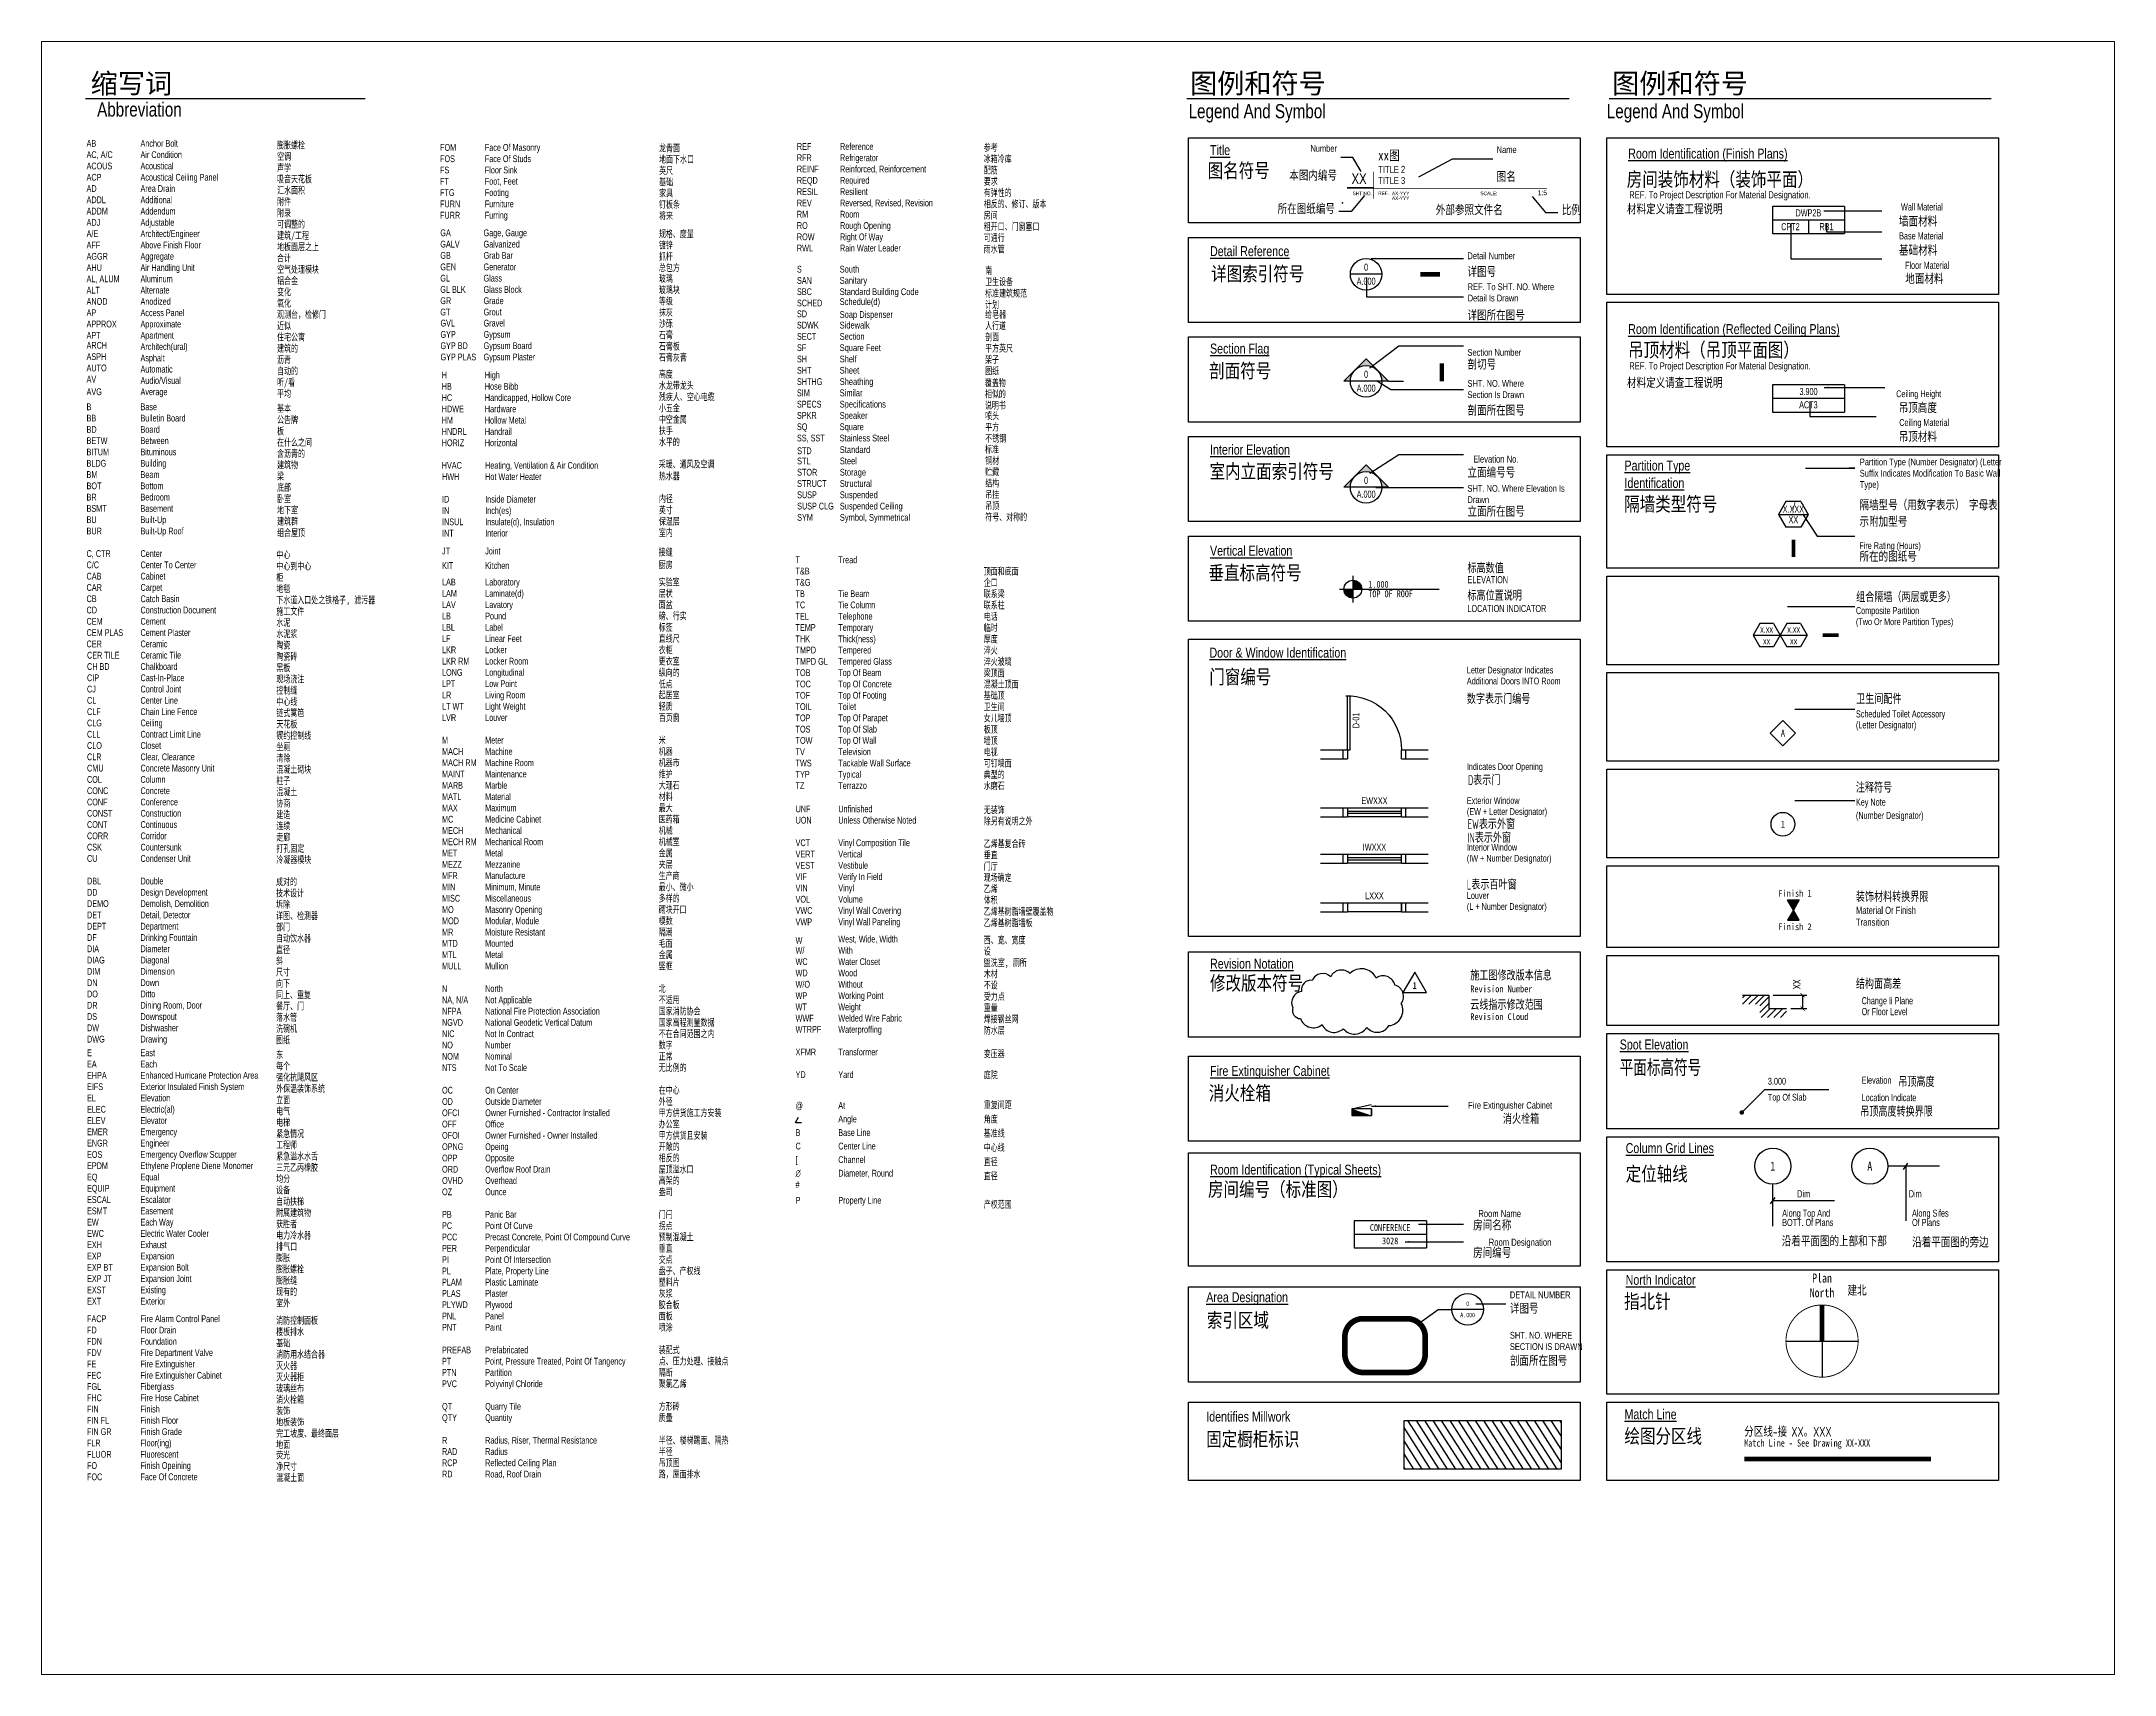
# Model space of a CAD drawing. Header units: millimetres. Extents: x 3 to 731, y -846 to -272.
import ezdxf
from ezdxf.enums import TextEntityAlignment as Align

# ---------------------------------------------------------------- set-up
doc = ezdxf.new("R2010")
doc.units = ezdxf.units.MM
doc.header["$LTSCALE"] = 1000
doc.header["$MEASUREMENT"] = 0
for name, pattern in [('CENTER2', [28.575, 19.05, -3.175, 3.175, -3.175]), ('DASHED2', [9.525, 6.35, -3.175]), ('DIVIDE2', [0.625, 0.25, -0.125, 0, -0.125, 0, -0.125]), ('HIDDEN2', [4.7625, 3.175, -1.5875])]:
    doc.linetypes.add(name, pattern=pattern)
doc.layers.get('DEFPOINTS').update_dxf_attribs({"lineweight": 0})
for name, color, linetype in [('A-ANNO-TEXT', 50, 'Continuous'), ('A-Area-Iden', 7, 'Continuous'), ('G-Anno-Matc', 2, 'DIVIDE2'), ('G-Anno-Note', 7, 'Continuous'), ('G-ANNO-NOTE-CHIN', 7, 'Continuous'), ('G-ANNO-REVC-', 10, 'Continuous'), ('G-ANNO-REVS-', 10, 'Continuous'), ('G-Anno-Symb', 7, 'Continuous'), ('G-ANNO-TITL', 7, 'Continuous'), ('G-SCHD-LW00-MCUT', 9, 'Continuous'), ('G-SCHD-LW01-MCUT', 1, 'Continuous'), ('S-Grid', 10, 'CENTER2'), ('S-grid-iden', 7, 'Continuous')]:
    doc.layers.add(name, color=color, linetype=linetype)
doc.layers.add('G-Anno-Dims', color=10, linetype='Continuous', lineweight=18)
doc.styles.add('Aecom Chinese', font='hzs.shx', dxfattribs={"width": 0.8, "height": 3.5, "bigfont": 'hzdx.shx'})
doc.styles.add('Aecom chinese title', font='simhei.ttf', dxfattribs={"width": 0.8})
doc.styles.add('Arch-Dim', font='romans.shx', dxfattribs={"width": 0.8, "height": 2.5})
doc.styles.add('ROMAND', font='GOTHIC.TTF', dxfattribs={"width": 0.8})
doc.styles.add('ROMANS', font='GOTHIC.TTF', dxfattribs={"width": 0.8, "height": 0.8})
doc.styles.get("Standard").update_dxf_attribs({"font": 'GOTHIC.TTF', "height": 0.8})
doc.styles.add('TEXT', font='GOTHIC.TTF', dxfattribs={"width": 0.8, "height": 0.8})
doc.styles.add('TEXTD', font='GOTHIC.TTF', dxfattribs={"width": 0.8})
doc.styles.add('TITLE-CH', font='simhei.ttf', dxfattribs={"width": 0.7})
doc.dimstyles.new('Aec-Arch-M-1', dxfattribs={"dimtxt": 2.5, "dimasz": 1.5, "dimexe": 1.5, "dimexo": 1.5, "dimgap": 0.8, "dimtad": 1, "dimdec": 0, "dimzin": 3, "dimdsep": 46, "dimtxsty": 'Arch-Dim', "dimblk": 'ARCHTICK', "dimcen": 2.5, "dimazin": 2, "dimtfac": 0.75, "dimtdec": 0, "dimtix": 1, "dimtmove": 2, "dimatfit": 2, "dimfxl": 1, "dimtolj": 1, "dimtzin": 0, "dimarcsym": 0})
doc.dimstyles.get("Standard").update_dxf_attribs({"dimtxt": 0.18, "dimasz": 0.18, "dimexe": 0.18, "dimexo": 0.0625, "dimgap": 0.09, "dimtad": 0, "dimtih": 1, "dimtoh": 1, "dimdec": 4, "dimzin": 0, "dimdsep": 46, "dimtxsty": 'Standard', "dimcen": 0.09, "dimadec": 0, "dimazin": 0, "dimtfac": 1, "dimtdec": 4, "dimtofl": 0, "dimtmove": 0, "dimatfit": 3, "dimfxl": 1, "dimtolj": 1, "dimtzin": 0, "dimarcsym": 0})
pattern_1 = [(90, (743.43049, -936.08599), (-0.079375, 0.0396875), [0, -0.079375])]

msp = doc.modelspace()

# ---------------------------------------------------------------- texts
at = {"layer": 'A-ANNO-TEXT', "style": 'TITLE-CH', "width": 0.7}
for s, p in [('膨胀螺栓', (85.53, -309.95)), ('空调', (85.53, -313.92)), ('龙骨面', (219.79, -310.95)), ('地面下水口', (219.79, -314.92)), ('参考', (333.91, -310.77)), ('冰箱冷库', (333.91, -314.73)), ('声学 ', (85.53, -317.89)), ('吸音天花板 ', (85.53, -321.86)), ('英尺', (219.79, -318.88)), ('基础', (219.79, -322.85)), ('配筋', (333.91, -318.7)), ('要求', (333.91, -322.67)), ('汇水面积', (85.53, -325.83)), ('附件', (85.53, -329.8)), ('家具', (219.79, -326.82)), ('相反的、修订、版本', (333.91, -330.61)), ('有弹性的', (333.91, -326.64)), ('可调整的 ', (85.53, -337.73)), ('附录', (85.53, -333.77)), ('钉板条', (219.79, -330.79)), ('将来', (219.79, -334.76)), ('房间', (333.91, -334.58)), ('建筑/工程', (85.53, -341.7)), ('规格、度量', (219.73, -341.13)), ('镀锌', (219.73, -345.1)), ('粗开口、门窗塞口', (333.91, -338.55)), ('可通行', (333.91, -342.52)), ('地板面层之上', (85.53, -345.67)), ('合计', (85.53, -349.64)), ('抓杆', (219.73, -349.07)), ('雨水管', (333.91, -346.48)), ('铝合金', (85.53, -357.58)), ('空气处理模块', (85.53, -353.61)), ('玻璃', (219.73, -356.81)), ('总包方', (219.73, -353.04)), ('卫生设备', (334.4, -357.97)), ('南', (334.4, -354)), ('氧化', (85.53, -365.52)), ('变化', (85.53, -361.55)), ('等级', (219.73, -364.75)), ('玻璃块', (219.73, -360.78)), ('标准建筑规范', (334.4, -362.04)), ('计划', (334.4, -366)), ('观测台，检修门', (85.53, -369.48)), ('近似', (85.53, -373.45)), ('抹灰', (219.73, -368.72)), ('沙砾', (219.73, -372.69)), ('给皂器', (334.4, -369.43)), ('人行道', (334.4, -373.4)), ('住宅公寓', (85.53, -377.42)), ('建筑的', (85.53, -381.39)), ('石膏', (219.73, -376.66)), ('石膏板', (219.73, -380.63)), ('剖面', (334.4, -377.37)), ('平方英尺', (334.4, -381.34)), ('沥青', (85.53, -385.36)), ('石膏灰膏', (219.73, -384.6)), ('架子', (334.4, -385.3)), ('听/看', (85.53, -393.3)), ('自动的', (85.53, -389.33)), ('水龙带龙头', (219.73, -394.42)), ('高度', (219.73, -390.45)), ('覆盖物', (334.33, -393.44)), ('图纸', (334.4, -389.27)), ('基本', (85.53, -402.49)), ('平均', (85.53, -397.27)), ('残疾人、空心电缆', (219.73, -398.39)), ('小五金', (219.73, -402.36)), ('相似的', (334.33, -397.41)), ('说明书', (334.33, -401.38)), ('板', (85.53, -410.43)), ('公告牌', (85.53, -406.46)), ('扶手', (219.73, -410.3)), ('中空金属', (219.73, -406.33)), ('平方', (334.43, -409.03)), ('喷头', (334.43, -405.06)), ('在什么之间', (85.53, -414.4)), ('水平的', (219.73, -414.27)), ('标准', (334.35, -416.85)), ('不锈钢', (334.43, -413)), ('含沥青的', (85.53, -418.36)), ('建筑物', (85.53, -422.33)), ('采暖、通风及空调', (219.66, -422.08)), ('贮藏', (334.44, -424.79)), ('钢材', (334.44, -420.82)), ('底部', (85.53, -430.27)), ('梁', (85.53, -426.3)), ('热水器', (219.73, -426.27)), ('结构', (334.44, -428.75)), ('吊挂', (334.44, -432.72)), ('地下室', (85.53, -438.21)), ('卧室', (85.53, -434.24)), ('英寸', (219.73, -438.18)), ('内径', (219.73, -434.21)), ('吊顶', (334.44, -436.69)), ('建筑群', (85.53, -442.18)), ('组合屋顶', (85.53, -446.15)), ('保温层', (219.73, -442.15)), ('室内', (219.73, -446.12)), ('符号、对称的', (334.44, -440.66)), ('中心', (85.28, -453.94)), ('接缝', (219.66, -452.99)), ('柜', (85.28, -461.88)), ('中心到中心', (85.28, -457.91)), ('厨房', (219.66, -457.44)), ('顶面和底面', (333.91, -459.73)), ('地毯', (85.28, -465.85)), ('层状', (219.66, -467.5)), ('实验室', (219.66, -463.53)), ('企口', (333.91, -463.7)), ('联系梁', (333.91, -467.67)), ('施工文件', (85.28, -473.78)), ('下水道入口处之铁格子, 滤污器', (85.28, -469.81)), ('磅、行实', (219.66, -475.43)), ('面盆', (219.66, -471.46)), ('联系柱', (333.91, -471.64)), ('电话', (333.91, -475.61)), ('水泥', (85.28, -477.75)), ('水泥浆', (85.28, -481.72)), ('标签', (219.66, -479.4)), ('直线尺', (219.66, -483.37)), ('厚度', (333.91, -483.54)), ('临时', (333.91, -479.57)), ('陶瓷', (85.28, -485.69)), ('陶瓷砖', (85.28, -489.66)), ('衣柜', (219.66, -487.34)), ('淬火', (333.91, -487.51)), ('现场浇注', (85.28, -497.6)), ('黑板', (85.28, -493.63)), ('纵向的', (219.66, -495.28)), ('更衣室', (219.66, -491.31)), ('淬火玻璃', (333.91, -491.48)), ('梁顶面', (333.91, -495.45)), ('控制缝', (85.28, -501.56)), ('中心线', (85.28, -505.53)), ('低点', (219.66, -499.4)), ('起居室', (219.66, -503.21)), ('基础顶', (333.91, -503.39)), ('混凝土顶面', (333.91, -499.42)), ('链式篱笆', (85.28, -509.5)), ('轻质', (219.66, -507.18)), ('百页窗', (219.66, -511.15)), ('女儿墙顶', (333.91, -511.32)), ('卫生间', (333.91, -507.36)), ('锲约控制线', (85.28, -517.44)), ('天花板', (85.28, -513.47)), ('米', (219.66, -519.09)), ('板顶', (333.91, -515.29)), ('墙顶', (333.91, -519.26)), ('坐厕', (85.28, -521.41)), ('清除', (85.28, -525.38)), ('机器', (219.66, -523.06)), ('机器市', (219.66, -527.03)), ('可钉墙面', (333.91, -527.2)), ('电视', (333.91, -523.23)), ('柱子', (85.28, -533.31)), ('混凝土砌块', (85.28, -529.35)), ('维护', (219.66, -531)), ('典型的', (333.91, -531.17)), ('混凝土', (85.28, -537.28)), ('协商', (85.28, -541.25)), ('材料', (219.66, -538.93)), ('大理石', (219.66, -534.96)), ('水磨石', (333.91, -535.14)), ('连续', (85.28, -549.19)), ('建造', (85.28, -545.22)), ('最大', (219.66, -542.9)), ('医药箱', (219.66, -546.87)), ('无装饰', (333.91, -543.57)), ('除另有说明之外', (333.91, -547.54)), ('走廊', (85.28, -553.16)), ('机械', (219.66, -550.84)), ('机械室', (219.66, -554.81)), ('乙烯基复合砖', (333.91, -555.47)), ('打孔固定', (85.28, -557.13)), ('冷凝器模块', (85.28, -561.1)), ('金属', (219.66, -558.78)), ('夹层', (219.66, -562.75)), ('垂直', (333.91, -559.44)), ('门厅', (333.91, -563.41)), ('成对的', (85.18, -568.88)), ('最小、微小', (219.66, -570.68)), ('生产商', (219.66, -566.71)), ('现场确定', (333.91, -567.38)), ('技术设计', (85.18, -572.85)), ('坼除', (85.18, -576.82)), ('多样的', (219.66, -574.65)), ('体积', (333.91, -575.32)), ('乙烯', (333.91, -571.35)), ('详图、检测器', (85.18, -580.79)), ('部门', (85.18, -584.76)), ('砌块开口', (219.66, -578.62)), ('模数', (219.66, -582.59)), ('乙烯基树脂墙壁覆盖物', (333.91, -579.29)), ('乙烯基树脂墙板', (333.91, -583.26)), ('直径', (85.18, -592.69)), ('自动饮水器', (85.18, -588.73)), ('毛面', (219.66, -590.53)), ('隔潮', (219.66, -586.56)), ('西、宽、宽度', (333.91, -589.33)), ('斜', (85.18, -596.66)), ('金属', (219.66, -594.5)), ('竖框', (219.66, -598.46)), ('设', (333.91, -593.3)), ('盥洗室, 厕所', (333.91, -597.27)), ('尺寸', (85.18, -600.63)), ('向下', (85.18, -604.6)), ('北', (219.66, -606.4)), ('木材', (333.91, -601.24)), ('不设', (333.91, -605.2)), ('餐厅、门', (85.18, -612.54)), ('同上、重复', (85.18, -608.57)), ('不适用', (219.66, -610.37)), ('国家消防协会', (219.66, -614.34)), ('受力点', (333.91, -609.17)), ('重量', (333.91, -613.14)), ('洗碗机', (85.18, -620.48)), ('落水管', (85.18, -616.51)), ('国家高程测量数据', (219.66, -618.31)), ('焊接钢丝网', (333.91, -617.11)), ('防水层', (333.91, -621.08)), ('图纸', (85.18, -624.44)), ('数字', (219.66, -626.25)), ('不在合同范围之内', (219.66, -622.28)), ('变压器', (333.91, -629.3)), ('每个', (85.2, -633.58)), ('东', (85.2, -629.61)), ('无比例的', (219.66, -634.18)), ('正常', (219.66, -630.21)), ('庭院', (333.91, -636.74)), ('外保温装饰系统', (85.2, -641.52)), ('强化抗飓风区', (85.2, -637.55)), ('在中心', (219.66, -642.12)), ('立面', (85.2, -645.49)), ('电气', (85.2, -649.46)), ('外径', (219.66, -646.09)), ('甲方供货施工方安装', (219.66, -650.06)), ('重复间距', (333.91, -647.26)), ('紧急情况', (85.2, -657.4)), ('电梯', (85.2, -653.43)), ('办公室', (219.66, -654.03)), ('甲方供货且安装', (219.66, -658)), ('基准线', (333.91, -657.26)), ('角度', (333.91, -652.26)), ('工程师', (85.2, -661.36)), ('紧急溢水水舌', (85.2, -665.33)), ('相反的', (219.66, -665.93)), ('开敞的', (219.66, -661.96)), ('中心线', (333.91, -662.26)), ('三元乙丙橡胶', (85.2, -669.3)), ('屋顶溢水口', (219.66, -669.9)), ('直径', (333.91, -667.26)), ('直径', (333.91, -672.26)), ('均分', (85.2, -673.27)), ('设备', (85.2, -677.24)), ('盎司', (219.66, -677.84)), ('高架的', (219.66, -673.87)), ('附属建筑物', (85.2, -685.18)), ('自动扶梯', (85.2, -681.21)), ('门闩', (219.66, -685.78)), ('产权范围', (333.91, -682.26)), ('获胜者', (85.2, -689.15)), ('电力冷水器', (85.2, -693.11)), ('拐点', (219.66, -689.75)), ('预制混凝土', (219.66, -693.71)), ('膨胀', (85.2, -701.05)), ('排气口', (85.2, -697.08)), ('交点', (219.66, -701.65)), ('垂直', (219.66, -697.68)), ('膨胀螺栓', (85.2, -705.02)), ('膨胀缝', (85.2, -708.99)), ('盘子、产权线', (219.66, -705.62)), ('塑料片', (219.66, -709.59)), ('现有的', (85.2, -712.96)), ('室外', (85.2, -716.93)), ('灰浆', (219.66, -713.56)), ('消防控制面板', (85.2, -723.04)), ('胶合板', (219.66, -717.53)), ('面板', (219.66, -721.5)), ('楼板排水', (85.2, -727.01)), ('基础', (85.2, -730.98)), ('喷涂', (219.66, -725.46)), ('消防用水结合器', (85.2, -734.95)), ('装配式', (219.66, -733.4)), ('点、压力处理、接触点', (219.66, -737.37)), ('灭火器', (85.2, -738.92)), ('灭火器柜', (85.2, -742.89)), ('聚氯乙烯', (219.66, -745.31)), ('隔断', (219.66, -741.34)), ('玻璃丝布', (85.2, -746.85)), ('消火栓箱', (85.2, -750.82)), ('方形砖', (219.66, -753.25)), ('地板装饰', (85.2, -758.76)), ('装饰', (85.2, -754.79)), ('质量', (219.66, -757.21)), ('地面', (85.2, -766.7)), ('完工坡度、最终面层', (85.2, -762.73)), ('半径、楼梯踢面、隔热', (219.66, -765.15)), ('荧光', (85.22, -770.37)), ('净尺寸', (85.22, -774.33)), ('半径', (219.66, -769.12)), ('吊顶图', (219.66, -773.09)), ('混凝土面', (85.22, -778.3)), ('路，屋面排水', (219.66, -777.06))]:
    msp.add_text(s, height=2.5, dxfattribs=at).set_placement(p)
at = {"layer": 'G-Anno-Note'}
for s, height, style, width, p in [('Abbreviation', 5, 'ROMAND', 0.8, (37.14, -298.67)), ('EWXXX', 2.381, 'ROMANS', 0.7, (471.24, -540.33)), ('IWXXX', 2.381, 'ROMANS', 0.7, (471.24, -556.64)), ('LXXX', 2.381, 'ROMANS', 0.7, (471.24, -573.75))]:
    msp.add_text(s, height=height, dxfattribs=dict(at, style=style, width=width)).set_placement(p, align=Align.CENTER)
for s, height, style, width, p in [('Legend And Symbol', 5, 'ROMAND', 0.8, (405.91, -299.27)), ('Legend And Symbol', 5, 'ROMAND', 0.8, (552.91, -299.27)), ('AB ', 2.381, 'ROMANS', 0.7, (18.56, -309.28)), ('AC, A/C', 2.381, 'ROMANS', 0.7, (18.56, -313.25)), ('Anchor Bolt', 2.3813, 'ROMANS', 0.7, (37.52, -309.28)), ('Air Condition', 2.3813, 'ROMANS', 0.7, (37.52, -313.25)), ('FOM', 2.381, 'ROMANS', 0.7, (142.81, -310.71)), ('FOS', 2.381, 'ROMANS', 0.7, (142.81, -314.68)), ('Face Of Masonry', 2.3813, 'ROMANS', 0.7, (158.54, -310.71)), ('Face Of Studs', 2.3813, 'ROMANS', 0.7, (158.54, -314.68)), ('REF', 2.381, 'ROMANS', 0.7, (268.23, -310.37)), ('RFR', 2.381, 'ROMANS', 0.7, (268.23, -314.34)), ('Reference', 2.381, 'ROMANS', 0.7, (283.39, -310.37)), ('Refrigerator', 2.3813, 'ROMANS', 0.7, (283.39, -314.34)), ('%%UTitle', 3.5, 'ROMAND', 0.8, (413.45, -312.19)), ('%%URoom Identification (Finish Plans)', 3.5, 'ROMAND', 0.8, (560.45, -313.41)), ('ACOUS', 2.381, 'ROMANS', 0.7, (18.56, -317.22)), ('ACP', 2.381, 'ROMANS', 0.7, (18.56, -321.19)), ('Acoustical', 2.381, 'ROMANS', 0.7, (37.52, -317.22)), ('Acoustical Ceiling Panel', 2.3813, 'ROMANS', 0.7, (37.52, -321.19)), ('FS', 2.381, 'ROMANS', 0.7, (142.81, -318.64)), ('FT', 2.381, 'ROMANS', 0.7, (142.81, -322.61)), ('Floor Sink', 2.381, 'ROMANS', 0.7, (158.54, -318.64)), ('Foot, Feet', 2.381, 'ROMANS', 0.7, (158.54, -322.61)), ('REINF', 2.381, 'ROMANS', 0.7, (268.23, -318.3)), ('REQD', 2.381, 'ROMANS', 0.7, (268.23, -322.27)), ('Reinforced, Reinforcement', 2.3813, 'ROMANS', 0.7, (283.39, -318.3)), ('Required', 2.381, 'ROMANS', 0.7, (283.39, -322.27)), ('AD', 2.381, 'ROMANS', 0.7, (18.56, -325.15)), ('ADDL', 2.381, 'ROMANS', 0.7, (18.56, -329.12)), ('Area Drain', 2.381, 'ROMANS', 0.7, (37.52, -325.15)), ('Additional', 2.381, 'ROMANS', 0.7, (37.52, -329.12)), ('FTG', 2.381, 'ROMANS', 0.7, (142.81, -326.58)), ('Footing', 2.381, 'ROMANS', 0.7, (158.54, -326.58)), ('RESIL', 2.381, 'ROMANS', 0.7, (268.23, -326.24)), ('REV', 2.381, 'ROMANS', 0.7, (268.23, -330.21)), ('Resilient', 2.381, 'ROMANS', 0.7, (283.39, -326.24)), ('Reversed, Revised, Revision', 2.3813, 'ROMANS', 0.7, (283.39, -330.21)), ('ADDM', 2.381, 'ROMANS', 0.7, (18.56, -333.09)), ('ADJ', 2.381, 'ROMANS', 0.7, (18.56, -337.06)), ('Addendum', 2.381, 'ROMANS', 0.7, (37.52, -333.09)), ('Adjustable', 2.381, 'ROMANS', 0.7, (37.52, -337.06)), ('FURN', 2.381, 'ROMANS', 0.7, (142.81, -330.55)), ('FURR', 2.381, 'ROMANS', 0.7, (142.81, -334.52)), ('Furniture', 2.381, 'ROMANS', 0.7, (158.54, -330.55)), ('Furring', 2.381, 'ROMANS', 0.7, (158.54, -334.52)), ('RM', 2.381, 'ROMANS', 0.7, (268.23, -334.18)), ('Room', 2.381, 'ROMANS', 0.7, (283.39, -334.18)), ('A/E', 2.381, 'ROMANS', 0.7, (18.56, -341.03)), ('Architect/Engineer', 2.3813, 'ROMANS', 0.7, (37.52, -341.03)), ('GA', 2.381, 'ROMANS', 0.7, (142.91, -340.72)), ('GALV', 2.381, 'ROMANS', 0.7, (142.91, -344.69)), ('Gage, Gauge', 2.3813, 'ROMANS', 0.7, (158.1, -340.72)), ('Galvanized', 2.381, 'ROMANS', 0.7, (158.1, -344.69)), ('RO', 2.381, 'ROMANS', 0.7, (268.23, -338.15)), ('ROW', 2.381, 'ROMANS', 0.7, (268.23, -342.12)), ('Rough Opening', 2.3813, 'ROMANS', 0.7, (283.39, -338.15)), ('Right Of Way', 2.3813, 'ROMANS', 0.7, (283.39, -342.12)), ('AFF', 2.381, 'ROMANS', 0.7, (18.56, -345)), ('AGGR', 2.381, 'ROMANS', 0.7, (18.56, -348.97)), ('Above Finish Floor', 2.3813, 'ROMANS', 0.7, (37.52, -345)), ('Aggregate', 2.381, 'ROMANS', 0.7, (37.52, -348.97)), ('GB', 2.381, 'ROMANS', 0.7, (142.91, -348.65)), ('Grab Bar', 2.381, 'ROMANS', 0.7, (158.1, -348.65)), ('RWL', 2.381, 'ROMANS', 0.7, (268.23, -346.09)), ('Rain Water Leader', 2.3813, 'ROMANS', 0.7, (283.39, -346.09)), ('%%UDetail Reference', 3.5, 'ROMAND', 0.8, (413.45, -347.72)), ('AHU', 2.381, 'ROMANS', 0.7, (18.56, -352.94)), ('AL, ALUM', 2.381, 'ROMANS', 0.7, (18.56, -356.9)), ('Air Handling Unit', 2.3813, 'ROMANS', 0.7, (37.52, -352.94)), ('Aluminum', 2.381, 'ROMANS', 0.7, (37.52, -356.9)), ('GEN', 2.381, 'ROMANS', 0.7, (142.91, -352.69)), ('GL', 2.381, 'ROMANS', 0.7, (142.91, -356.66)), ('Generator', 2.381, 'ROMANS', 0.7, (158.1, -352.69)), ('Glass', 2.381, 'ROMANS', 0.7, (158.1, -356.66)), ('S', 2.38, 'ROMANS', 0.7, (268.26, -353.49)), ('SAN', 2.381, 'ROMANS', 0.7, (268.26, -357.46)), ('ALT', 2.381, 'ROMANS', 0.7, (18.56, -360.87)), ('ANOD', 2.381, 'ROMANS', 0.7, (18.56, -364.84)), ('Alternate', 2.381, 'ROMANS', 0.7, (37.52, -360.87)), ('Anodized', 2.381, 'ROMANS', 0.7, (37.52, -364.84)), ('GL BLK', 2.381, 'ROMANS', 0.7, (142.91, -360.63)), ('GR', 2.381, 'ROMANS', 0.7, (142.91, -364.59)), ('Glass Block', 2.3813, 'ROMANS', 0.7, (158.1, -360.63)), ('Grade', 2.381, 'ROMANS', 0.7, (158.1, -364.59)), ('SBC', 2.381, 'ROMANS', 0.7, (268.26, -361.42)), ('SCHED', 2.381, 'ROMANS', 0.7, (268.26, -365.39)), ('AP', 2.381, 'ROMANS', 0.7, (18.56, -368.81)), ('APPROX', 2.381, 'ROMANS', 0.7, (18.56, -372.78)), ('Access Panel', 2.3813, 'ROMANS', 0.7, (37.52, -368.81)), ('Approximate', 2.3813, 'ROMANS', 0.7, (37.52, -372.78)), ('GT', 2.381, 'ROMANS', 0.7, (142.91, -368.56)), ('GVL', 2.381, 'ROMANS', 0.7, (142.95, -372.46)), ('Grout', 2.381, 'ROMANS', 0.7, (158.1, -368.56)), ('Gravel', 2.381, 'ROMANS', 0.7, (158.12, -372.46)), ('SD', 2.381, 'ROMANS', 0.7, (268.26, -369.19)), ('SDWK', 2.381, 'ROMANS', 0.7, (268.26, -373.16)), ('%%URoom Identification (Reflected Ceiling Plans)', 3.5, 'ROMAND', 0.8, (560.45, -375.11)), ('APT', 2.381, 'ROMANS', 0.7, (18.56, -376.75)), ('ARCH', 2.381, 'ROMANS', 0.7, (18.56, -380.26)), ('Apartment', 2.381, 'ROMANS', 0.7, (37.52, -376.75)), ('Architech(ural)', 2.3813, 'ROMANS', 0.7, (37.52, -380.72)), ('GYP', 2.381, 'ROMANS', 0.7, (142.95, -376.43)), ('GYP BD', 2.381, 'ROMANS', 0.7, (142.95, -380.4)), ('Gypsum', 2.381, 'ROMANS', 0.7, (158.12, -376.43)), ('Gypsum Board', 2.3813, 'ROMANS', 0.7, (158.12, -380.4)), ('SECT', 2.381, 'ROMANS', 0.7, (268.26, -377.13)), ('SF', 2.381, 'ROMANS', 0.7, (268.26, -381.1)), ('%%USection Flag', 3.5, 'ROMAND', 0.8, (413.45, -381.96)), ('ASPH', 2.381, 'ROMANS', 0.7, (18.56, -384.23)), ('AUTO', 2.381, 'ROMANS', 0.7, (18.56, -388.2)), ('Asphalt', 2.381, 'ROMANS', 0.7, (37.52, -384.69)), ('Automatic', 2.381, 'ROMANS', 0.7, (37.52, -388.65)), ('GYP PLAS', 2.381, 'ROMANS', 0.7, (142.95, -384.36)), ('Gypsum Plaster', 2.3813, 'ROMANS', 0.7, (158.12, -384.36)), ('SH', 2.381, 'ROMANS', 0.7, (268.26, -385.07)), ('AV', 2.381, 'ROMANS', 0.7, (18.56, -392.17)), ('Audio/Visual', 2.3813, 'ROMANS', 0.7, (37.52, -392.62)), ('H', 2.38, 'ROMANS', 0.7, (143.4, -390.7)), ('HB', 2.381, 'ROMANS', 0.7, (143.4, -394.67)), ('High', 2.381, 'ROMANS', 0.7, (158.56, -390.7)), ('Hose Bibb', 2.381, 'ROMANS', 0.7, (158.56, -394.67)), ('SHT', 2.381, 'ROMANS', 0.7, (268.26, -389.04)), ('SHTHG', 2.381, 'ROMANS', 0.7, (268.26, -393.01)), ('AVG', 2.381, 'ROMANS', 0.7, (18.56, -396.59)), ('B', 2.38, 'ROMANS', 0.7, (18.56, -401.87)), ('Average', 2.381, 'ROMANS', 0.7, (37.52, -396.59)), ('Base', 2.381, 'ROMANS', 0.7, (37.52, -401.87)), ('HC', 2.381, 'ROMANS', 0.7, (143.4, -398.64)), ('HDWE', 2.381, 'ROMANS', 0.7, (143.4, -402.61)), ('Handicapped, Hollow Core', 2.3813, 'ROMANS', 0.7, (158.56, -398.64)), ('Hardware', 2.381, 'ROMANS', 0.7, (158.56, -402.61)), ('SIM', 2.381, 'ROMANS', 0.7, (268.26, -396.97)), ('SPECS', 2.381, 'ROMANS', 0.7, (268.26, -400.94)), ('BB', 2.381, 'ROMANS', 0.7, (18.56, -405.84)), ('BD', 2.381, 'ROMANS', 0.7, (18.56, -409.81)), ('Bulletin Board', 2.3813, 'ROMANS', 0.7, (37.52, -405.84)), ('Board', 2.381, 'ROMANS', 0.7, (37.52, -409.81)), ('HM', 2.381, 'ROMANS', 0.7, (143.4, -406.58)), ('Hollow Metal', 2.3813, 'ROMANS', 0.7, (158.56, -406.58)), ('Handrail', 2.381, 'ROMANS', 0.7, (158.56, -410.55)), ('SPKR', 2.381, 'ROMANS', 0.7, (268.26, -404.91)), ('SQ', 2.381, 'ROMANS', 0.7, (268.26, -408.88)), ('BETW', 2.381, 'ROMANS', 0.7, (18.56, -413.78)), ('Between', 2.381, 'ROMANS', 0.7, (37.52, -413.78)), ('Bituminous', 2.381, 'ROMANS', 0.7, (37.52, -417.74)), ('HNDRL', 2.381, 'ROMANS', 0.7, (143.4, -410.55)), ('HORIZ', 2.381, 'ROMANS', 0.7, (143.4, -414.52)), ('Horizontal', 2.381, 'ROMANS', 0.7, (158.56, -414.52)), ('SS, SST', 2.381, 'ROMANS', 0.7, (268.26, -412.85)), ('STD', 2.381, 'ROMANS', 0.7, (268.32, -417.33)), ('%%UInterior Elevation', 3.5, 'ROMAND', 0.8, (413.45, -417.5)), ('BITUM', 2.381, 'ROMANS', 0.7, (18.56, -417.74)), ('BLDG', 2.381, 'ROMANS', 0.7, (18.56, -421.71)), ('Building', 2.381, 'ROMANS', 0.7, (37.52, -421.71)), ('HVAC', 2.381, 'ROMANS', 0.7, (143.4, -422.45)), ('Heating, Ventilation & Air Condition', 2.3813, 'ROMANS', 0.7, (158.62, -422.45)), ('STL', 2.381, 'ROMANS', 0.7, (268.32, -420.9)), ('STOR', 2.381, 'ROMANS', 0.7, (268.32, -424.86)), ('%%UPartition Type', 3.5, 'ROMAND', 0.8, (559.13, -423.07)), ('BM', 2.381, 'ROMANS', 0.7, (18.56, -425.68)), ('BOT', 2.381, 'ROMANS', 0.7, (18.56, -429.65)), ('Beam', 2.381, 'ROMANS', 0.7, (37.52, -425.68)), ('Bottom', 2.381, 'ROMANS', 0.7, (37.52, -429.65)), ('HWH', 2.381, 'ROMANS', 0.7, (143.51, -426.42)), ('Hot Water Heater', 2.3813, 'ROMANS', 0.7, (158.67, -426.42)), ('STRUCT', 2.381, 'ROMANS', 0.7, (268.32, -428.83)), ('%%UIdentification', 3.5, 'ROMAND', 0.8, (559.13, -429.21)), ('BR', 2.381, 'ROMANS', 0.7, (18.56, -433.62)), ('BSMT', 2.381, 'ROMANS', 0.7, (18.56, -437.59)), ('Bedroom', 2.381, 'ROMANS', 0.7, (37.52, -433.62)), ('Basement', 2.381, 'ROMANS', 0.7, (37.52, -437.59)), ('ID', 2.381, 'ROMANS', 0.7, (143.51, -434.36)), ('IN', 2.381, 'ROMANS', 0.7, (143.51, -438.33)), ('Inside Diameter', 2.3813, 'ROMANS', 0.7, (158.67, -434.36)), ('Inch(es)', 2.381, 'ROMANS', 0.7, (158.67, -438.33)), ('SUSP', 2.381, 'ROMANS', 0.7, (268.32, -432.8)), ('SUSP CLG', 2.381, 'ROMANS', 0.7, (268.32, -436.77)), ('BU', 2.381, 'ROMANS', 0.7, (18.56, -441.56)), ('BUR', 2.381, 'ROMANS', 0.7, (18.56, -445.53)), ('Built-Up', 2.381, 'ROMANS', 0.7, (37.52, -441.56)), ('Built-Up Roof', 2.3813, 'ROMANS', 0.7, (37.52, -445.53)), ('INSUL', 2.381, 'ROMANS', 0.7, (143.51, -442.3)), ('INT', 2.381, 'ROMANS', 0.7, (143.51, -446.27)), ('Insulate(d), Insulation', 2.3813, 'ROMANS', 0.7, (158.67, -442.3)), ('Interior', 2.381, 'ROMANS', 0.7, (158.67, -446.27)), ('SYM', 2.381, 'ROMANS', 0.7, (268.32, -440.74)), ('C, CTR', 2.381, 'ROMANS', 0.7, (18.56, -453.46)), ('Center', 2.381, 'ROMANS', 0.7, (37.52, -453.46)), ('JT', 2.381, 'ROMANS', 0.7, (143.51, -452.57)), ('Joint', 2.381, 'ROMANS', 0.7, (158.67, -452.57)), ('%%UVertical Elevation', 3.5, 'ROMAND', 0.8, (413.45, -453.01)), ('Fire Rating (Hours)', 2.3813, 'ROMANS', 0.7, (641.66, -450.66)), ('C/C', 2.381, 'ROMANS', 0.7, (18.56, -457.43)), ('CAB', 2.381, 'ROMANS', 0.7, (18.56, -461.4)), ('Center To Center', 2.3813, 'ROMANS', 0.7, (37.52, -457.43)), ('Cabinet', 2.381, 'ROMANS', 0.7, (37.52, -461.4)), ('KIT', 2.381, 'ROMANS', 0.7, (143.51, -457.67)), ('Kitchen', 2.381, 'ROMANS', 0.7, (158.67, -457.67)), ('T', 2.38, 'ROMANS', 0.7, (267.77, -455.64)), ('T&B', 2.381, 'ROMANS', 0.7, (267.77, -459.61)), ('Tread', 2.381, 'ROMANS', 0.7, (282.79, -455.64)), ('CAR', 2.381, 'ROMANS', 0.7, (18.56, -465.37)), ('Carpet', 2.381, 'ROMANS', 0.7, (37.52, -465.37)), ('LAB', 2.381, 'ROMANS', 0.7, (143.51, -463.48)), ('LAM', 2.381, 'ROMANS', 0.7, (143.51, -467.45)), ('Laboratory', 2.381, 'ROMANS', 0.7, (158.67, -463.48)), ('Laminate(d)', 2.3813, 'ROMANS', 0.7, (158.67, -467.45)), ('T&G', 2.381, 'ROMANS', 0.7, (267.77, -463.58)), ('TB', 2.381, 'ROMANS', 0.7, (267.77, -467.55)), ('Tie Beam', 2.381, 'ROMANS', 0.7, (282.79, -467.55)), ('ELEVATION', 2.5, 'ROMANS', 0.7, (503.93, -462.69)), ('CB', 2.381, 'ROMANS', 0.7, (18.56, -469.34)), ('CD', 2.381, 'ROMANS', 0.7, (18.56, -473.31)), ('Catch Basin', 2.3813, 'ROMANS', 0.7, (37.52, -469.34)), ('Construction Document', 2.3813, 'ROMANS', 0.7, (37.52, -473.31)), ('LAV', 2.381, 'ROMANS', 0.7, (143.51, -471.42)), ('LB', 2.381, 'ROMANS', 0.7, (143.51, -475.39)), ('Lavatory', 2.381, 'ROMANS', 0.7, (158.67, -471.42)), ('Pound', 2.381, 'ROMANS', 0.7, (158.67, -475.39)), ('TC', 2.381, 'ROMANS', 0.7, (267.77, -471.51)), ('TEL', 2.381, 'ROMANS', 0.7, (267.77, -475.48)), ('Tie Column', 2.381, 'ROMANS', 0.7, (282.79, -471.51)), ('Telephone', 2.381, 'ROMANS', 0.7, (282.79, -475.48)), ('LOCATION INDICATOR', 2.5, 'ROMANS', 0.7, (503.93, -472.83)), ('Composite Partition', 2.5, 'ROMANS', 0.7, (640.48, -473.55)), ('CEM', 2.381, 'ROMANS', 0.7, (18.56, -477.28)), ('CEM PLAS', 2.381, 'ROMANS', 0.7, (18.56, -481.24)), ('Cement', 2.381, 'ROMANS', 0.7, (37.52, -477.28)), ('Cement Plaster', 2.3813, 'ROMANS', 0.7, (37.52, -481.24)), ('LBL', 2.381, 'ROMANS', 0.7, (143.51, -479.36)), ('Label', 2.381, 'ROMANS', 0.7, (158.67, -479.36)), ('Linear Feet', 2.3813, 'ROMANS', 0.7, (158.67, -483.33)), ('TEMP', 2.381, 'ROMANS', 0.7, (267.77, -479.45)), ('Temporary', 2.381, 'ROMANS', 0.7, (282.79, -479.45)), ('Thick(ness)', 2.3813, 'ROMANS', 0.7, (282.79, -483.42)), ('(Two Or More Partition Types)', 2.3813, 'ROMANS', 0.7, (640.48, -477.41)), ('CER', 2.381, 'ROMANS', 0.7, (18.56, -485.21)), ('CER TILE', 2.381, 'ROMANS', 0.7, (18.72, -489.18)), ('Ceramic', 2.381, 'ROMANS', 0.7, (37.52, -485.21)), ('Ceramic Tile', 2.3813, 'ROMANS', 0.7, (37.52, -489.18)), ('LF', 2.381, 'ROMANS', 0.7, (143.51, -483.33)), ('LKR', 2.381, 'ROMANS', 0.7, (143.51, -487.29)), ('Locker', 2.381, 'ROMANS', 0.7, (158.67, -487.29)), ('THK', 2.381, 'ROMANS', 0.7, (267.77, -483.42)), ('TMPD', 2.381, 'ROMANS', 0.7, (267.77, -487.39)), ('Tempered', 2.381, 'ROMANS', 0.7, (282.79, -487.39)), ('%%UDoor & Window Identification', 3.5, 'ROMAND', 0.8, (413.24, -488.84)), ('CH BD', 2.381, 'ROMANS', 0.7, (18.72, -493.15)), ('CIP', 2.381, 'ROMANS', 0.7, (18.72, -497.12)), ('Chalkboard', 2.381, 'ROMANS', 0.7, (37.52, -493.15)), ('Cast-In-Place', 2.3813, 'ROMANS', 0.7, (37.52, -497.12)), ('LKR RM', 2.381, 'ROMANS', 0.7, (143.51, -491.26)), ('LONG', 2.381, 'ROMANS', 0.7, (143.51, -495.23)), ('Locker Room', 2.3813, 'ROMANS', 0.7, (158.67, -491.26)), ('Longitudinal', 2.3813, 'ROMANS', 0.7, (158.67, -495.23)), ('TMPD GL', 2.381, 'ROMANS', 0.7, (267.77, -491.36)), ('TOB', 2.381, 'ROMANS', 0.7, (267.77, -495.33)), ('Tempered Glass', 2.3813, 'ROMANS', 0.7, (282.79, -491.36)), ('Top Of Beam', 2.3813, 'ROMANS', 0.7, (282.79, -495.33)), ('Letter Designator Indicates', 2.3813, 'ROMANS', 0.7, (503.72, -494.4)), ('CJ', 2.381, 'ROMANS', 0.7, (18.72, -501.09)), ('CL', 2.381, 'ROMANS', 0.7, (18.72, -505.06)), ('Control Joint', 2.3813, 'ROMANS', 0.7, (37.52, -501.09)), ('Center Line', 2.3813, 'ROMANS', 0.7, (37.52, -505.06)), ('LPT', 2.381, 'ROMANS', 0.7, (143.51, -499.2)), ('LR', 2.381, 'ROMANS', 0.7, (143.51, -503.17)), ('Low Point', 2.381, 'ROMANS', 0.7, (158.67, -499.2)), ('Living Room', 2.3813, 'ROMANS', 0.7, (158.67, -503.17)), ('TOC', 2.381, 'ROMANS', 0.7, (267.77, -499.3)), ('TOF', 2.381, 'ROMANS', 0.7, (267.77, -503.26)), ('Top Of Concrete', 2.3813, 'ROMANS', 0.7, (282.79, -499.3)), ('Top Of Footing', 2.3813, 'ROMANS', 0.7, (282.79, -503.26)), ('Additional Doors INTO Room', 2.3813, 'ROMANS', 0.7, (503.72, -498.25)), ('CLF', 2.381, 'ROMANS', 0.7, (18.72, -509.03)), ('Chain Line Fence', 2.3813, 'ROMANS', 0.7, (37.52, -509.03)), ('LT WT', 2.381, 'ROMANS', 0.7, (143.51, -507.14)), ('LVR', 2.381, 'ROMANS', 0.7, (143.51, -511.11)), ('Light Weight', 2.3813, 'ROMANS', 0.7, (158.67, -507.14)), ('Louver', 2.381, 'ROMANS', 0.7, (158.67, -511.11)), ('TOIL', 2.381, 'ROMANS', 0.7, (267.77, -507.23)), ('TOP', 2.381, 'ROMANS', 0.7, (267.77, -511.2)), ('Toilet', 2.381, 'ROMANS', 0.7, (282.79, -507.23)), ('Top Of Parapet', 2.3813, 'ROMANS', 0.7, (282.79, -511.2)), ('Scheduled Toilet Accessory', 2.5, 'ROMANS', 0.7, (640.48, -509.87)), ('CLG', 2.381, 'ROMANS', 0.7, (18.72, -512.99)), ('CLL', 2.381, 'ROMANS', 0.7, (18.72, -516.96)), ('Ceiling', 2.381, 'ROMANS', 0.7, (37.52, -512.99)), ('Contract Limit Line', 2.3813, 'ROMANS', 0.7, (37.52, -516.96)), ('M', 2.38, 'ROMANS', 0.7, (143.51, -519.04)), ('Meter', 2.381, 'ROMANS', 0.7, (158.67, -519.04)), ('TOS', 2.381, 'ROMANS', 0.7, (267.77, -515.17)), ('TOW', 2.381, 'ROMANS', 0.7, (267.77, -519.14)), ('Top Of Slab', 2.3813, 'ROMANS', 0.7, (282.79, -515.17)), ('Top Of Wall', 2.3813, 'ROMANS', 0.7, (282.79, -519.14)), ('(Letter Designator)', 2.5, 'ROMANS', 0.7, (640.48, -513.73)), ('CLO', 2.381, 'ROMANS', 0.7, (18.72, -520.93)), ('CLR', 2.381, 'ROMANS', 0.7, (18.72, -524.9)), ('Closet', 2.381, 'ROMANS', 0.7, (37.52, -520.93)), ('Clear, Clearance', 2.3813, 'ROMANS', 0.7, (37.52, -524.9)), ('MACH', 2.381, 'ROMANS', 0.7, (143.51, -523.01)), ('MACH RM', 2.381, 'ROMANS', 0.7, (143.51, -526.98)), ('Machine', 2.381, 'ROMANS', 0.7, (158.67, -523.01)), ('Machine Room', 2.3813, 'ROMANS', 0.7, (158.67, -526.98)), ('TV', 2.381, 'ROMANS', 0.7, (267.77, -523.11)), ('Television', 2.381, 'ROMANS', 0.7, (282.79, -523.11)), ('Tackable Wall Surface', 2.3813, 'ROMANS', 0.7, (282.79, -527.08)), ('CMU', 2.381, 'ROMANS', 0.7, (18.72, -528.87)), ('COL', 2.381, 'ROMANS', 0.7, (18.72, -532.84)), ('Concrete Masonry Unit', 2.3813, 'ROMANS', 0.7, (37.52, -528.87)), ('Column', 2.381, 'ROMANS', 0.7, (37.52, -532.84)), ('MAINT', 2.381, 'ROMANS', 0.7, (143.51, -530.95)), ('Maintenance', 2.3813, 'ROMANS', 0.7, (158.67, -530.95)), ('TWS', 2.381, 'ROMANS', 0.7, (267.77, -527.08)), ('TYP', 2.381, 'ROMANS', 0.7, (267.77, -531.05)), ('Typical', 2.381, 'ROMANS', 0.7, (282.79, -531.05)), ('Indicates Door Opening', 2.3813, 'ROMANS', 0.7, (503.72, -528.33)), ('CONC', 2.381, 'ROMANS', 0.7, (18.72, -536.81)), ('CONF', 2.381, 'ROMANS', 0.7, (18.72, -540.78)), ('Concrete', 2.381, 'ROMANS', 0.7, (37.52, -536.81)), ('Conference', 2.381, 'ROMANS', 0.7, (37.52, -540.78)), ('MARB', 2.381, 'ROMANS', 0.7, (143.51, -534.92)), ('MATL', 2.381, 'ROMANS', 0.7, (143.51, -538.89)), ('Marble', 2.381, 'ROMANS', 0.7, (158.67, -534.92)), ('Material', 2.381, 'ROMANS', 0.7, (158.67, -538.89)), ('TZ', 2.381, 'ROMANS', 0.7, (267.77, -535.01)), ('Terrazzo', 2.381, 'ROMANS', 0.7, (282.79, -535.01)), ('Exterior Window', 2.3813, 'ROMANS', 0.7, (503.72, -540.27)), ('Key Note', 2.5, 'ROMANS', 0.7, (640.48, -540.88)), ('CONST', 2.381, 'ROMANS', 0.7, (18.72, -544.74)), ('CONT', 2.381, 'ROMANS', 0.7, (18.72, -548.71)), ('Construction', 2.3813, 'ROMANS', 0.7, (37.52, -544.74)), ('Continuous', 2.381, 'ROMANS', 0.7, (37.52, -548.71)), ('MAX', 2.381, 'ROMANS', 0.7, (143.51, -542.86)), ('MC', 2.381, 'ROMANS', 0.7, (143.51, -546.83)), ('Maximum', 2.381, 'ROMANS', 0.7, (158.67, -542.86)), ('Medicine Cabinet', 2.3813, 'ROMANS', 0.7, (158.67, -546.83)), ('UNF', 2.381, 'ROMANS', 0.7, (267.77, -543.2)), ('UON', 2.381, 'ROMANS', 0.7, (267.77, -547.17)), ('Unfinished', 2.381, 'ROMANS', 0.7, (282.79, -543.2)), ('Unless Otherwise Noted', 2.3813, 'ROMANS', 0.7, (282.79, -547.17)), ('(EW + Letter Designator)', 2.3813, 'ROMANS', 0.7, (503.72, -544.13)), ('(Number Designator)', 2.5, 'ROMANS', 0.7, (640.48, -545.55)), ('CORR', 2.381, 'ROMANS', 0.7, (18.72, -552.68)), ('Corridor', 2.381, 'ROMANS', 0.7, (37.52, -552.68)), ('MECH', 2.381, 'ROMANS', 0.7, (143.51, -550.79)), ('MECH RM', 2.381, 'ROMANS', 0.7, (143.51, -554.76)), ('Mechanical', 2.381, 'ROMANS', 0.7, (158.67, -550.79)), ('Mechanical Room', 2.3813, 'ROMANS', 0.7, (158.67, -554.76)), ('VCT', 2.381, 'ROMANS', 0.7, (267.77, -555.11)), ('Vinyl Composition Tile', 2.3813, 'ROMANS', 0.7, (282.79, -555.11)), ('CSK', 2.381, 'ROMANS', 0.7, (18.72, -556.65)), ('CU', 2.381, 'ROMANS', 0.7, (18.72, -560.62)), ('Countersunk', 2.3813, 'ROMANS', 0.7, (37.52, -556.65)), ('Condenser Unit', 2.3813, 'ROMANS', 0.7, (37.52, -560.62)), ('MET', 2.381, 'ROMANS', 0.7, (143.51, -558.73)), ('MEZZ', 2.381, 'ROMANS', 0.7, (143.51, -562.7)), ('Metal', 2.381, 'ROMANS', 0.7, (158.67, -558.73)), ('Mezzanine', 2.381, 'ROMANS', 0.7, (158.67, -562.7)), ('VERT', 2.381, 'ROMANS', 0.7, (267.77, -559.08)), ('VEST', 2.381, 'ROMANS', 0.7, (267.77, -563.05)), ('Vertical', 2.381, 'ROMANS', 0.7, (282.79, -559.08)), ('Vestibule', 2.381, 'ROMANS', 0.7, (282.79, -563.05)), ('(IW + Number Designator)', 2.3813, 'ROMANS', 0.7, (503.72, -560.55)), ('Interior Window', 2.3813, 'ROMANS', 0.7, (503.72, -556.69)), ('DBL', 2.381, 'ROMANS', 0.7, (18.72, -568.56)), ('Double', 2.381, 'ROMANS', 0.7, (37.52, -568.56)), ('MFR', 2.381, 'ROMANS', 0.7, (143.51, -566.67)), ('MIN', 2.381, 'ROMANS', 0.7, (143.51, -570.64)), ('Manufacture', 2.3813, 'ROMANS', 0.7, (158.67, -566.67)), ('Minimum, Minute', 2.3813, 'ROMANS', 0.7, (158.67, -570.64)), ('VIF', 2.381, 'ROMANS', 0.7, (267.77, -567.02)), ('Verify In Field', 2.3813, 'ROMANS', 0.7, (282.79, -567.02)), ('DD', 2.381, 'ROMANS', 0.7, (18.72, -572.53)), ('DEMO', 2.381, 'ROMANS', 0.7, (18.72, -576.49)), ('Design Development', 2.3813, 'ROMANS', 0.7, (37.52, -572.53)), ('Demolish, Demolition', 2.3813, 'ROMANS', 0.7, (37.52, -576.49)), ('MISC', 2.381, 'ROMANS', 0.7, (143.51, -574.61)), ('Miscellaneous', 2.3813, 'ROMANS', 0.7, (158.67, -574.61)), ('VIN', 2.381, 'ROMANS', 0.7, (267.77, -570.99)), ('VOL', 2.381, 'ROMANS', 0.7, (267.77, -574.95)), ('Vinyl', 2.381, 'ROMANS', 0.7, (282.79, -570.99)), ('Volume', 2.381, 'ROMANS', 0.7, (282.79, -574.95)), ('(L + Number Designator)', 2.3813, 'ROMANS', 0.7, (503.72, -577.51)), ('Louver', 2.381, 'ROMANS', 0.7, (503.72, -573.65)), ('Finish 1', 2.381, 'Aecom chinese title', 0.75, (613.22, -572.88)), ('DET', 2.381, 'ROMANS', 0.7, (18.72, -580.46)), ('DEPT', 2.381, 'ROMANS', 0.7, (18.72, -584.43)), ('Detail, Detector', 2.3813, 'ROMANS', 0.7, (37.52, -580.46)), ('Department', 2.381, 'ROMANS', 0.7, (37.52, -584.43)), ('MO', 2.381, 'ROMANS', 0.7, (143.51, -578.58)), ('MOD', 2.381, 'ROMANS', 0.7, (143.51, -582.54)), ('Masonry Opening', 2.3813, 'ROMANS', 0.7, (158.67, -578.58)), ('Modular, Module', 2.3813, 'ROMANS', 0.7, (158.67, -582.54)), ('VWC', 2.381, 'ROMANS', 0.7, (267.77, -578.92)), ('VWP', 2.381, 'ROMANS', 0.7, (267.77, -582.89)), ('Vinyl Wall Covering', 2.3813, 'ROMANS', 0.7, (282.79, -578.92)), ('Vinyl Wall Paneling', 2.3813, 'ROMANS', 0.7, (282.79, -582.89)), ('Finish 2', 2.381, 'Aecom chinese title', 0.75, (613.22, -584.62)), ('DF', 2.381, 'ROMANS', 0.7, (18.72, -588.4)), ('DIA', 2.381, 'ROMANS', 0.7, (18.72, -592.37)), ('Drinking Fountain', 2.3813, 'ROMANS', 0.7, (37.52, -588.4)), ('Diameter', 2.381, 'ROMANS', 0.7, (37.52, -592.37)), ('MR', 2.381, 'ROMANS', 0.7, (143.51, -586.51)), ('MTD', 2.381, 'ROMANS', 0.7, (143.51, -590.48)), ('Moisture Resistant', 2.3813, 'ROMANS', 0.7, (158.67, -586.51)), ('Mounted', 2.381, 'ROMANS', 0.7, (158.67, -590.48)), ('W', 2.38, 'ROMANS', 0.7, (267.77, -589.42)), ('West, Wide, Width', 2.3813, 'ROMANS', 0.7, (282.79, -588.97)), ('DIAG', 2.381, 'ROMANS', 0.7, (18.72, -596.34)), ('Diagonal', 2.381, 'ROMANS', 0.7, (37.52, -596.34)), ('MTL', 2.381, 'ROMANS', 0.7, (143.51, -594.45)), ('MULL', 2.381, 'ROMANS', 0.7, (143.51, -598.42)), ('Metal', 2.381, 'ROMANS', 0.7, (158.67, -594.45)), ('Mullion', 2.381, 'ROMANS', 0.7, (158.67, -598.42)), ('W/', 2.381, 'ROMANS', 0.7, (267.77, -592.94)), ('WC', 2.381, 'ROMANS', 0.7, (267.77, -596.9)), ('With', 2.381, 'ROMANS', 0.7, (282.79, -592.94)), ('Water Closet', 2.3813, 'ROMANS', 0.7, (282.79, -596.9)), ('%%URevision Notation', 3.5, 'ROMAND', 0.8, (413.45, -598.17)), ('DIM', 2.381, 'ROMANS', 0.7, (18.72, -600.31)), ('DN', 2.381, 'ROMANS', 0.7, (18.72, -604.28)), ('Dimension', 2.381, 'ROMANS', 0.7, (37.52, -600.31)), ('Down', 2.381, 'ROMANS', 0.7, (37.52, -604.28)), ('N', 2.38, 'ROMANS', 0.7, (143.51, -606.36)), ('North', 2.381, 'ROMANS', 0.7, (158.67, -606.36)), ('WD', 2.381, 'ROMANS', 0.7, (267.77, -600.87)), ('W/O', 2.381, 'ROMANS', 0.7, (267.77, -604.84)), ('Wood', 2.381, 'ROMANS', 0.7, (282.79, -600.87)), ('Without', 2.381, 'ROMANS', 0.7, (282.79, -604.84)), ('Revision Number', 2.3813, 'Aecom chinese title', 0.75, (504.92, -606.46)), ('DO', 2.381, 'ROMANS', 0.7, (18.72, -608.24)), ('DR', 2.381, 'ROMANS', 0.7, (18.72, -612.21)), ('Ditto', 2.381, 'ROMANS', 0.7, (37.52, -608.24)), ('Dining Room, Door', 2.3813, 'ROMANS', 0.7, (37.52, -612.21)), ('NA, N/A', 2.381, 'ROMANS', 0.7, (143.51, -610.33)), ('NFPA', 2.381, 'ROMANS', 0.7, (143.51, -614.29)), ('Not Applicable', 2.3813, 'ROMANS', 0.7, (158.67, -610.33)), ('National Fire Protection Association', 2.3813, 'ROMANS', 0.7, (158.67, -614.29)), ('WP', 2.381, 'ROMANS', 0.7, (267.77, -608.81)), ('WT', 2.381, 'ROMANS', 0.7, (267.77, -612.78)), ('Working Point', 2.3813, 'ROMANS', 0.7, (282.79, -608.81)), ('Weight', 2.381, 'ROMANS', 0.7, (282.79, -612.78)), ('Or Floor Level', 2.5, 'ROMANS', 0.7, (642.48, -614.52)), ('Change Ii Plane', 2.5, 'ROMANS', 0.7, (642.48, -610.67)), ('DS', 2.381, 'ROMANS', 0.7, (18.72, -616.18)), ('DW', 2.381, 'ROMANS', 0.7, (18.72, -620.15)), ('Downspout', 2.381, 'ROMANS', 0.7, (37.52, -616.18)), ('Dishwasher', 2.381, 'ROMANS', 0.7, (37.52, -620.15)), ('NGVD', 2.381, 'ROMANS', 0.7, (143.51, -618.26)), ('National Geodetic Vertical Datum', 2.3813, 'ROMANS', 0.7, (158.67, -618.26)), ('WWF', 2.381, 'ROMANS', 0.7, (267.77, -616.75)), ('WTRPF', 2.381, 'ROMANS', 0.7, (267.77, -620.72)), ('Welded Wire Fabric', 2.3813, 'ROMANS', 0.7, (282.79, -616.75)), ('Waterproffing', 2.3813, 'ROMANS', 0.7, (282.79, -620.72)), ('Revision Cloud', 2.3813, 'Aecom chinese title', 0.75, (504.92, -616.23)), ('DWG', 2.381, 'ROMANS', 0.7, (18.72, -624.12)), ('E', 2.38, 'ROMANS', 0.7, (18.72, -628.93)), ('Drawing', 2.381, 'ROMANS', 0.7, (37.52, -624.12)), ('East', 2.381, 'ROMANS', 0.7, (37.52, -628.93)), ('NIC', 2.381, 'ROMANS', 0.7, (143.51, -622.23)), ('NO', 2.381, 'ROMANS', 0.7, (143.51, -626.2)), ('Not In Contract', 2.3813, 'ROMANS', 0.7, (158.67, -622.23)), ('Number', 2.381, 'ROMANS', 0.7, (158.67, -626.2)), ('XFMR', 2.381, 'ROMANS', 0.7, (267.77, -628.65)), ('Transformer', 2.3813, 'ROMANS', 0.7, (282.79, -628.65)), ('%%USpot Elevation', 3.5, 'ROMAND', 0.8, (557.45, -626.56)), ('EA', 2.381, 'ROMANS', 0.7, (18.72, -632.9)), ('Each', 2.381, 'ROMANS', 0.7, (37.52, -632.9)), ('NOM', 2.381, 'ROMANS', 0.7, (143.51, -630.17)), ('NTS', 2.381, 'ROMANS', 0.7, (143.51, -634.14)), ('Nominal', 2.381, 'ROMANS', 0.7, (158.67, -630.17)), ('Not To Scale', 2.3813, 'ROMANS', 0.7, (158.67, -634.14)), ('%%UFire Extinguisher Cabinet', 3.5, 'ROMAND', 0.8, (413.45, -635.85)), ('EHPA', 2.381, 'ROMANS', 0.7, (18.72, -636.86)), ('EIFS', 2.381, 'ROMANS', 0.7, (18.72, -640.83)), ('Enhanced Hurricane Protection Area', 2.3813, 'ROMANS', 0.7, (37.52, -636.86)), ('Exterior Insulated Finish System', 2.3813, 'ROMANS', 0.7, (37.52, -640.83)), ('OC', 2.381, 'ROMANS', 0.7, (143.51, -642.08)), ('On Center', 2.381, 'ROMANS', 0.7, (158.67, -642.08)), ('YD', 2.381, 'ROMANS', 0.7, (267.77, -636.59)), ('Yard', 2.381, 'ROMANS', 0.7, (282.79, -636.59)), ('3.000', 2.381, 'ROMANS', 0.7, (609.53, -638.92)), ('Elevation', 2.5, 'ROMANS', 0.7, (642.48, -638.61)), ('EL', 2.381, 'ROMANS', 0.7, (18.72, -644.8)), ('ELEC', 2.381, 'ROMANS', 0.7, (18.72, -648.77)), ('Elevation', 2.381, 'ROMANS', 0.7, (37.52, -644.8)), ('Electric(al)', 2.3813, 'ROMANS', 0.7, (37.52, -648.77)), ('OD', 2.381, 'ROMANS', 0.7, (143.51, -646.04)), ('OFCI', 2.381, 'ROMANS', 0.7, (143.51, -650.01)), ('Outside Diameter', 2.3813, 'ROMANS', 0.7, (158.67, -646.04)), ('Owner Furnished - Contractor Installed', 2.3813, 'ROMANS', 0.7, (158.67, -650.01)), ('@', 2.38, 'ROMANS', 0.7, (267.77, -647.44)), ('At', 2.381, 'ROMANS', 0.7, (282.79, -647.44)), ('Top Of Slab', 2.3813, 'ROMANS', 0.7, (609.53, -644.55)), ('Location Indicate', 2.5, 'ROMANS', 0.7, (642.48, -644.73)), ('ELEV', 2.381, 'ROMANS', 0.7, (18.72, -652.74)), ('EMER', 2.381, 'ROMANS', 0.7, (18.72, -656.71)), ('Elevator', 2.381, 'ROMANS', 0.7, (37.52, -652.74)), ('Emergency', 2.381, 'ROMANS', 0.7, (37.52, -656.71)), ('OFF', 2.381, 'ROMANS', 0.7, (143.51, -653.98)), ('OFOI', 2.381, 'ROMANS', 0.7, (143.51, -657.95)), ('Office', 2.381, 'ROMANS', 0.7, (158.67, -653.98)), ('Owner Furnished - Owner Installed', 2.3813, 'ROMANS', 0.7, (158.67, -657.95)), ('B', 2.38, 'ROMANS', 0.7, (267.77, -656.96)), ('Angle', 2.381, 'ROMANS', 0.7, (282.79, -652.2)), ('Base Line', 2.381, 'ROMANS', 0.7, (282.79, -656.96)), ('ENGR', 2.381, 'ROMANS', 0.7, (18.72, -660.68)), ('EOS', 2.381, 'ROMANS', 0.7, (18.72, -664.65)), ('Engineer', 2.381, 'ROMANS', 0.7, (37.52, -660.68)), ('Emergency Overflow Scupper', 2.3813, 'ROMANS', 0.7, (37.52, -664.65)), ('OPNG', 2.381, 'ROMANS', 0.7, (143.51, -661.92)), ('Opeing', 2.381, 'ROMANS', 0.7, (158.67, -661.92)), ('C', 2.38, 'ROMANS', 0.7, (267.77, -661.72)), ('Center Line', 2.3813, 'ROMANS', 0.7, (282.79, -661.72)), ('%%UColumn Grid Lines', 3.5, 'ROMAND', 0.8, (559.54, -662.98)), ('EPDM', 2.381, 'ROMANS', 0.7, (18.72, -668.61)), ('EQ', 2.381, 'ROMANS', 0.7, (18.72, -672.58)), ('Ethylene Proplene Diene Monomer', 2.3813, 'ROMANS', 0.7, (37.52, -668.61)), ('Equal', 2.381, 'ROMANS', 0.7, (37.52, -672.58)), ('OPP', 2.381, 'ROMANS', 0.7, (143.51, -665.89)), ('ORD', 2.381, 'ROMANS', 0.7, (143.51, -669.86)), ('Opposite', 2.381, 'ROMANS', 0.7, (158.67, -665.89)), ('Overflow Roof Drain', 2.3813, 'ROMANS', 0.7, (158.67, -669.86)), ('∅', 2.38, 'ROMANS', 0.7, (267.77, -671.25)), ('[', 2.38, 'ROMANS', 0.7, (267.77, -666.49)), ('Channel', 2.381, 'ROMANS', 0.7, (282.79, -666.49)), ('Diameter, Round', 2.3813, 'ROMANS', 0.7, (282.79, -671.25)), ('%%URoom Identification (Typical Sheets)', 3.5, 'ROMAND', 0.8, (413.45, -670.55)), ('EQUIP', 2.381, 'ROMANS', 0.7, (18.72, -676.55)), ('Equipment', 2.381, 'ROMANS', 0.7, (37.52, -676.55)), ('OVHD', 2.381, 'ROMANS', 0.7, (143.51, -673.83)), ('OZ', 2.381, 'ROMANS', 0.7, (143.51, -677.79)), ('Overhead', 2.381, 'ROMANS', 0.7, (158.67, -673.83)), ('Ounce', 2.381, 'ROMANS', 0.7, (158.67, -677.79)), ('#', 2.38, 'ROMANS', 0.7, (267.77, -675.22)), ('ESCAL', 2.381, 'ROMANS', 0.7, (18.72, -680.52)), ('ESMT', 2.381, 'ROMANS', 0.7, (18.72, -684.49)), ('Escalator', 2.381, 'ROMANS', 0.7, (37.52, -680.52)), ('Easement', 2.381, 'ROMANS', 0.7, (37.52, -684.49)), ('PB', 2.381, 'ROMANS', 0.7, (143.51, -685.73)), ('Panic Bar', 2.381, 'ROMANS', 0.7, (158.67, -685.73)), ('P', 2.38, 'ROMANS', 0.7, (267.77, -680.77)), ('Property Line', 2.3813, 'ROMANS', 0.7, (282.79, -680.77)), ('Along Top And', 2.5, 'ROMANS', 0.7, (614.56, -685.35)), ('Along Sifes', 2.5, 'ROMANS', 0.7, (660.19, -685.35)), ('EW', 2.381, 'ROMANS', 0.7, (18.72, -688.46)), ('EWC', 2.381, 'ROMANS', 0.7, (18.72, -692.43)), ('Each Way', 2.381, 'ROMANS', 0.7, (37.52, -688.46)), ('Electric Water Cooler', 2.3813, 'ROMANS', 0.7, (37.52, -692.43)), ('PC', 2.381, 'ROMANS', 0.7, (143.51, -689.7)), ('PCC', 2.381, 'ROMANS', 0.7, (143.51, -693.67)), ('Point Of Curve', 2.3813, 'ROMANS', 0.7, (158.67, -689.7)), ('Precast Concrete, Point Of Compound Curve', 2.3813, 'ROMANS', 0.7, (158.67, -693.67)), ('BOTT. Of Plans', 2.5, 'ROMANS', 0.7, (614.56, -688.62)), ('Of Plans', 2.5, 'ROMANS', 0.7, (660.19, -688.62)), ('EXH', 2.381, 'ROMANS', 0.7, (18.72, -696.4)), ('EXP', 2.381, 'ROMANS', 0.7, (18.72, -700.36)), ('Exhaust', 2.381, 'ROMANS', 0.7, (37.52, -696.4)), ('Expansion', 2.381, 'ROMANS', 0.7, (37.52, -700.36)), ('PER', 2.381, 'ROMANS', 0.7, (143.51, -697.64)), ('PI', 2.381, 'ROMANS', 0.7, (143.51, -701.61)), ('Perpendicular', 2.3813, 'ROMANS', 0.7, (158.67, -697.64)), ('Point Of Intersection', 2.3813, 'ROMANS', 0.7, (158.67, -701.61)), ('EXP BT', 2.381, 'ROMANS', 0.7, (18.72, -704.33)), ('EXP JT', 2.381, 'ROMANS', 0.7, (18.72, -708.3)), ('Expansion Bolt', 2.3813, 'ROMANS', 0.7, (37.52, -704.33)), ('Expansion Joint', 2.3813, 'ROMANS', 0.7, (37.52, -708.3)), ('PL', 2.381, 'ROMANS', 0.7, (143.51, -705.58)), ('Plate, Property Line', 2.3813, 'ROMANS', 0.7, (158.67, -705.58)), ('%%UNorth Indicator', 3.5, 'ROMAND', 0.8, (559.54, -709.29)), ('EXST', 2.381, 'ROMANS', 0.7, (18.72, -712.27)), ('EXT', 2.381, 'ROMANS', 0.7, (18.72, -716.24)), ('Existing', 2.381, 'ROMANS', 0.7, (37.52, -712.27)), ('Exterior', 2.381, 'ROMANS', 0.7, (37.52, -716.24)), ('PLAM', 2.381, 'ROMANS', 0.7, (143.51, -709.54)), ('PLAS', 2.381, 'ROMANS', 0.7, (143.51, -713.51)), ('Plastic Laminate', 2.3813, 'ROMANS', 0.7, (158.67, -709.54)), ('Plaster', 2.381, 'ROMANS', 0.7, (158.67, -713.51)), ('%%UArea Designation', 3.5, 'ROMAND', 0.8, (412.13, -715.38)), ('FACP', 2.381, 'ROMANS', 0.7, (18.72, -722.41)), ('Fire Alarm Control Panel', 2.3813, 'ROMANS', 0.7, (37.52, -722.41)), ('PLYWD', 2.381, 'ROMANS', 0.7, (143.51, -717.48)), ('PNL', 2.381, 'ROMANS', 0.7, (143.51, -721.45)), ('Plywood', 2.381, 'ROMANS', 0.7, (158.67, -717.48)), ('Panel', 2.381, 'ROMANS', 0.7, (158.67, -721.45)), ('FD', 2.381, 'ROMANS', 0.7, (18.72, -726.38)), ('FDN', 2.381, 'ROMANS', 0.7, (18.72, -730.35)), ('Floor Drain', 2.3813, 'ROMANS', 0.7, (37.52, -726.38)), ('Foundation', 2.381, 'ROMANS', 0.7, (37.52, -730.35)), ('PNT', 2.381, 'ROMANS', 0.7, (143.51, -725.42)), ('Paint', 2.381, 'ROMANS', 0.7, (158.67, -725.42)), ('FDV', 2.381, 'ROMANS', 0.7, (18.72, -734.32)), ('FE', 2.381, 'ROMANS', 0.7, (18.72, -738.29)), ('Fire Department Valve', 2.3813, 'ROMANS', 0.7, (37.52, -734.32)), ('Fire Extinguisher', 2.3813, 'ROMANS', 0.7, (37.52, -738.29)), ('PREFAB', 2.381, 'ROMANS', 0.7, (143.51, -733.36)), ('PT', 2.381, 'ROMANS', 0.7, (143.51, -737.33)), ('Prefabricated', 2.3813, 'ROMANS', 0.7, (158.67, -733.36)), ('Point, Pressure Treated, Point Of Tangency', 2.3813, 'ROMANS', 0.7, (158.67, -737.33)), ('FEC', 2.381, 'ROMANS', 0.7, (18.72, -742.26)), ('Fire Extinguisher Cabinet', 2.3813, 'ROMANS', 0.7, (37.52, -742.26)), ('PTN', 2.381, 'ROMANS', 0.7, (143.51, -741.29)), ('PVC', 2.381, 'ROMANS', 0.7, (143.51, -745.26)), ('Partition', 2.381, 'ROMANS', 0.7, (158.67, -741.29)), ('Polyvinyl Chloride', 2.3813, 'ROMANS', 0.7, (158.67, -745.26)), ('FGL', 2.381, 'ROMANS', 0.7, (18.72, -746.22)), ('FHC', 2.381, 'ROMANS', 0.7, (18.72, -750.19)), ('Fiberglass', 2.381, 'ROMANS', 0.7, (37.52, -746.22)), ('Fire Hose Cabinet', 2.3813, 'ROMANS', 0.7, (37.52, -750.19)), ('FIN', 2.381, 'ROMANS', 0.7, (18.72, -754.16)), ('FIN FL', 2.381, 'ROMANS', 0.7, (18.72, -758.13)), ('Finish', 2.381, 'ROMANS', 0.7, (37.52, -754.16)), ('Finish Floor', 2.3813, 'ROMANS', 0.7, (37.52, -758.13)), ('QT', 2.381, 'ROMANS', 0.7, (143.51, -753.2)), ('QTY', 2.381, 'ROMANS', 0.7, (143.51, -757.17)), ('Quarry Tile', 2.3813, 'ROMANS', 0.7, (158.67, -753.2)), ('Quantity', 2.381, 'ROMANS', 0.7, (158.67, -757.17)), ('Identifies Millwork ', 3.5, 'ROMAND', 0.8, (412.13, -757.35)), ('%%UMatch Line', 3.5, 'ROMAND', 0.8, (559.13, -756.52)), ('FIN GR', 2.381, 'ROMANS', 0.7, (18.72, -762.1)), ('FLR', 2.381, 'ROMANS', 0.7, (18.72, -766.07)), ('Finish Grade', 2.3813, 'ROMANS', 0.7, (37.52, -762.1)), ('Floor(ing)', 2.381, 'ROMANS', 0.7, (37.52, -766.07)), ('R', 2.38, 'ROMANS', 0.7, (143.51, -765.11)), ('Radius, Riser, Thermal Resistance', 2.3813, 'ROMANS', 0.7, (158.67, -765.11)), ('FLUOR', 2.381, 'ROMANS', 0.7, (18.72, -770.04)), ('FO', 2.381, 'ROMANS', 0.7, (18.72, -774.01)), ('Fluorescent', 2.3813, 'ROMANS', 0.7, (37.52, -770.04)), ('Finish Opeining', 2.3813, 'ROMANS', 0.7, (37.52, -774.01)), ('RAD', 2.381, 'ROMANS', 0.7, (143.51, -769.08)), ('RCP', 2.381, 'ROMANS', 0.7, (143.51, -773.04)), ('Radius', 2.381, 'ROMANS', 0.7, (158.67, -769.08)), ('Reflected Ceiling Plan', 2.3813, 'ROMANS', 0.7, (158.67, -773.04)), ('FOC', 2.381, 'ROMANS', 0.7, (18.72, -777.97)), ('Face Of Concrete', 2.3813, 'ROMANS', 0.7, (37.52, -777.97)), ('RD', 2.381, 'ROMANS', 0.7, (143.51, -777.01)), ('Road, Roof Drain', 2.3813, 'ROMANS', 0.7, (158.67, -777.01))]:
    msp.add_text(s, height=height, dxfattribs=dict(at, style=style, width=width)).set_placement(p)
at = {"layer": 'G-Anno-Note', "style": 'ROMANS'}
for s, height, width, p in [('Wall Material', 2.5, 0.7, (671.02, -331.68)), ('Base Material', 2.5, 0.7, (671.21, -341.85)), ('Floor Material', 2.5, 0.7, (673.3, -352.21)), ('Ceiling Height', 2.3813, 0.7, (670.45, -397.29)), ('Ceiling Material', 2.3813, 0.7, (673.23, -407.4)), ('Room Name', 2.5, 0.8, (522.77, -685.51)), ('Room Designation', 2.5, 0.8, (533.43, -695.58))]:
    msp.add_text(s, height=height, dxfattribs=dict(at, width=width)).set_placement(p, align=Align.RIGHT)
at = {"layer": 'G-Anno-Note', "style": 'ROMANS', "width": 0.7}
for s, p in [('x.xx', (609.08, -478.89)), ('x.xx', (618.6, -478.89)), ('xx', (609.08, -483.02)), ('xx', (618.6, -483.02))]:
    msp.add_text(s, height=2.381, dxfattribs=at).set_placement(p, align=Align.MIDDLE)
msp.add_text('D-01', height=2.381, rotation=90, dxfattribs=at).set_placement((465.93, -513.67))
for p in [(622.1, -677.31), (661.32, -677.29)]:
    msp.add_text('Dim', height=2.5, dxfattribs=at).set_placement(p, align=Align.MIDDLE_CENTER)
at = {"layer": 'G-Anno-Note', "linetype": 'HIDDEN2', "style": 'ROMANS'}
for s, insert, char_height, width, attachment_point in [('Number', (458.08, -308.66), 2.381, 39.6426, 3), ('Name', (514.19, -309.11), 2.381, 39.6426, 1), ('Detail Number', (503.93, -346.41), 2.3813, 39.6426, 1), ('South', (283.27, -351.11), 2.381, 46.2378, 1), ('Sanitary', (283.27, -355.07), 2.381, 53.493, 1), ('Standard Building Code', (283.27, -359.04), 2.3813, 57.9774, 1), ('Schedule(d)', (283.27, -362.53), 2.3813, 48.5894, 1), ('REF. To SHT. NO. Where Detail Is Drawn', (504.01, -357.3), 2.3813, 35.9203, 1), ('Soap Dispenser', (283.27, -367.05), 2.3813, 45.691, 1), ('Sidewalk ', (283.27, -370.78), 2.381, 51.0503, 1), ('Section', (283.27, -374.75), 2.381, 48.6623, 1), ('Square Feet', (283.27, -378.72), 2.3813, 53.4566, 1), ('Shelf', (283.27, -382.69), 2.381, 48.6988, 1), ('Section Number', (503.93, -380.37), 2.3813, 39.6426, 1), ('Sheet', (283.27, -386.66), 2.381, 48.6805, 1), ('Sheathing', (283.27, -390.62), 2.381, 50.9592, 1), ('SHT. NO. Where Section Is Drawn', (503.93, -391.27), 2.3813, 25.9231, 1), ('Similar', (283.27, -394.59), 2.381, 50.9227, 1), ('Specifications', (283.27, -398.56), 2.3813, 50.8498, 1), ('Speaker', (283.27, -402.53), 2.381, 48.6623, 1), ('Square', (283.27, -406.5), 2.381, 48.8628, 1), ('Stainless Steel ', (283.27, -410.47), 2.3813, 50.9774, 1), ('Standard', (283.33, -414.55), 2.381, 55.7664, 1), ('Steel', (283.33, -418.51), 2.381, 55.7664, 1), ('Storage', (283.33, -422.48), 2.381, 55.7664, 1), ('Structural ', (283.33, -426.45), 2.3813, 55.7664, 1), ('SHT. NO. Where Elevation Is Drawn', (503.93, -428.16), 2.3813, 37.2776, 1), ('Suspended', (283.33, -430.42), 2.381, 55.7664, 1), ('Suspended Ceiling ', (283.33, -434.39), 2.3813, 55.7664, 1), ('Symbol, Symmetrical ', (283.33, -438.36), 2.3813, 55.7664, 1), ('Fire Extinguisher Cabinet', (504.16, -644.99), 2.3813, 36.6457, 1), ('DETAIL NUMBER', (518.84, -711.63), 2.3813, 39.6426, 1), ('SHT. NO. WHERE \\PSECTION IS DRAWN', (518.84, -725.83), 2.3813, 32.8453, 1)]:
    msp.add_mtext(s, dxfattribs=dict(at, insert=insert, char_height=char_height, width=width, attachment_point=attachment_point))
at = {"layer": 'G-Anno-Note', "style": 'ROMANS'}
for s, insert, char_height, width, attachment_point in [('REF. To Project Description For Material Designation.', (560.8, -324.9), 2.5, 102.8371, 1), ('REF. To Project Description For Material Designation.', (560.8, -385.05), 2.5, 102.8371, 1), ('Elevation No.', (521.86, -417.8), 2.5, 19.4044, 3), ('Partition Type (Number Designator) (Letter Suffix Indicates Modification To Basic Wall Type)', (641.83, -418.87), 2.3813, 48.7434, 1), ('Material Or Finish Transition', (640.48, -576.4), 2.5, 26.3971, 1)]:
    msp.add_mtext(s, dxfattribs=dict(at, insert=insert, char_height=char_height, width=width, attachment_point=attachment_point))
at = {"layer": 'G-ANNO-NOTE-CHIN', "style": 'Aecom chinese title'}
for s, p in [('缩写词', (34.32, -290.52)), ('图例和符号', (430.27, -290.52)), ('图例和符号', (578.66, -290.52))]:
    msp.add_text(s, height=7, dxfattribs=at).set_placement(p, align=Align.CENTER)
at = {"layer": 'G-ANNO-NOTE-CHIN'}
for s, height, style, width, p in [('图名符号', 5, 'Aecom chinese title', 0.8, (412.61, -320.14)), ('标高数值', 3.5, 'Aecom Chinese', 0.7, (503.93, -459.16)), ('标高位置说明', 3.5, 'Aecom Chinese', 0.7, (503.93, -468.8)), ('组合隔墙（两层或更多）', 3.5, 'Aecom Chinese', 0.7, (640.56, -469.33)), ('数字表示门编号', 3.5, 'Aecom Chinese', 0.7, (503.72, -505.11)), ('卫生间配件', 3.5, 'Aecom Chinese', 0.7, (640.56, -505.14)), ('D表示门', 3.5, 'Aecom Chinese', 0.7, (504.08, -533.66)), ('注释符号', 3.5, 'Aecom Chinese', 0.7, (640.45, -536.29)), ('EW表示外窗', 3.5, 'Aecom Chinese', 0.7, (504, -549.13)), ('IN表示外窗', 3.5, 'Aecom Chinese', 0.7, (503.96, -553.91)), ('L表示百叶窗', 3.5, 'Aecom Chinese', 0.7, (503.72, -570.37)), ('装饰材料转换界限', 3.5, 'Aecom Chinese', 0.7, (640.45, -574.68)), ('施工图修改版本信息', 3.5, 'Aecom Chinese', 0.7, (504.92, -602.31)), ('结构面高差', 3.5, 'Aecom Chinese', 0.7, (640.45, -605.28)), ('云线指示修改范围', 3.5, 'Aecom Chinese', 0.7, (504.92, -612.64)), ('平面标高符号', 5, 'Aecom chinese title', 0.7, (557.45, -635.33)), ('吊顶高度', 3.5, 'Aecom Chinese', 0.7, (655.38, -639.69)), ('吊顶高度转换界限', 3.5, 'Aecom Chinese', 0.7, (641.99, -650.16)), ('消火栓箱', 3.5, 'Aecom Chinese', 0.7, (516.4, -652.74))]:
    msp.add_text(s, height=height, dxfattribs=dict(at, style=style, width=width)).set_placement(p)
at = {"layer": 'G-ANNO-NOTE-CHIN', "line_spacing_factor": 0.84}
for s, insert, char_height, width, attachment_point, style in [('本图内编号', (458.08, -317.69), 3.5, 5079.7173, 3, 'Aecom Chinese'), ('图名', (514.19, -318.14), 3.5, 5079.7173, 1, 'Aecom Chinese'), ('房间装饰材料（装饰平面）', (559.91, -318.24), 5, 5080, 1, 'Aecom chinese title'), ('所在图纸编号', (457.35, -329.43), 3.5, 5079.7173, 3, 'Aecom Chinese'), ('外部参照文件名', (492.82, -329.82), 3.5, 5079.7173, 1, 'Aecom Chinese'), ('比例', (537.1, -329.82), 3.5, 5079.7173, 1, 'Aecom Chinese'), ('材料定义请查工程说明', (560, -329.52), 3.5, 5080, 1, 'Aecom Chinese'), ('墙面材料', (655.62, -333.83), 3.5, 5080, 1, 'Aecom Chinese'), ('基础材料', (655.62, -344), 3.5, 5080, 1, 'Aecom Chinese'), ('详图索引符号', (413.82, -351.44), 5, 5080, 1, 'Aecom chinese title'), ('详图号', (503.93, -351.56), 3.5, 5079.7173, 1, 'Aecom Chinese'), ('地面材料', (657.82, -354), 3.5, 5080.1896, 1, 'Aecom Chinese'), ('详图所在图号', (503.93, -366.82), 3.5, 5079.7799, 1, 'Aecom Chinese'), ('吊顶材料（吊顶平面图）', (560.39, -378.19), 5, 5080, 1, 'Aecom chinese title'), ('剖面符号', (413.13, -385.51), 5, 5080, 1, 'Aecom chinese title'), ('剖切号', (503.93, -384.11), 3.5, 5079.2185, 1, 'Aecom Chinese'), ('材料定义请查工程说明', (560, -390.55), 3.5, 5080, 1, 'Aecom Chinese'), ('剖面所在图号', (503.93, -400.28), 3.5, 5078.9669, 1, 'Aecom Chinese'), ('吊顶高度', (655.5, -399.36), 3.5, 5079.5556, 1, 'Aecom Chinese'), ('吊顶材料', (655.5, -409.54), 3.5, 5080, 1, 'Aecom Chinese'), ('室内立面索引符号', (413.3, -420.86), 5, 5080, 1, 'Aecom chinese title'), ('立面编号号', (503.93, -422.09), 3.5, 5080, 1, 'Aecom Chinese'), ('立面所在图号', (503.93, -435.81), 3.5, 5080.4688, 1, 'Aecom Chinese'), ('隔墙类型符号', (559.01, -432.35), 5, 5080, 1, 'Aecom chinese title'), ('垂直标高符号', (412.92, -456.54), 5, 5080, 1, 'Aecom chinese title'), ('门窗编号', (413.18, -493.1), 5, 5080, 1, 'Aecom chinese title'), ('修改版本符号', (413.42, -600.75), 5, 5080, 1, 'Aecom chinese title'), ('消火栓箱', (413.01, -639.41), 5, 5080, 1, 'Aecom chinese title'), ('定位轴线', (559.54, -667.79), 5, 5080, 1, 'Aecom chinese title'), ('房间编号（标准图）', (412.73, -673.22), 5, 5080, 1, 'Aecom chinese title'), ('房间名称', (505.92, -686.68), 3.5, 5080.4612, 1, 'Aecom Chinese'), ('沿着平面图的上部和下部', (614.39, -692.26), 3.5, 5080, 1, 'Aecom Chinese'), ('房间编号', (505.92, -696.35), 3.5, 5080, 1, 'Aecom Chinese'), ('沿着平面图的旁边', (660.23, -692.64), 3.5, 5080, 1, 'Aecom Chinese'), ('指北针', (558.97, -712.58), 5, 5080, 1, 'Aecom chinese title'), ('建北', (637.53, -709.59), 3.5, 5080, 1, 'Aecom Chinese'), ('索引区域', (412.34, -719.23), 5, 5080, 1, 'Aecom chinese title'), ('详图号', (518.84, -715.95), 3.5, 5079.7173, 1, 'Aecom Chinese'), ('剖面所在图号', (518.84, -734.26), 3.5, 5078.9669, 1, 'Aecom Chinese'), ('固定橱柜标识', (412.1, -761.02), 5, 5080, 1, 'Aecom chinese title'), ('绘图分区线', (559.1, -759.95), 5, 5080, 1, 'Aecom chinese title'), ('分区线-接 XX。XXX', (601.2, -759.19), 3.5, 5080, 1, 'Aecom Chinese')]:
    msp.add_mtext(s, dxfattribs=dict(at, insert=insert, char_height=char_height, width=width, attachment_point=attachment_point, style=style))
at = {"layer": 'G-ANNO-NOTE-CHIN', "linetype": 'HIDDEN2', "char_height": 3.5, "width": 48.8381, "attachment_point": 1, "style": 'Aecom Chinese'}
for s, insert in [('隔墙型号（用数字表示） 字母表示附加型号', (641.73, -433.52)), ('所在的图纸号', (641.73, -451.65))]:
    msp.add_mtext(s, dxfattribs=dict(at, insert=insert))
at = {"layer": 'G-ANNO-REVS-', "style": 'Aecom chinese title', "width": 0.75}
msp.add_text('1', height=2.38, dxfattribs=at).set_placement((485.38, -604.07), align=Align.MIDDLE)
at = {"layer": 'G-Anno-Symb', "style": 'Aecom chinese title', "width": 0.75}
for s, p in [('A', (614.82, -515.38)), ('1', (614.8, -547.4))]:
    msp.add_text(s, height=2.38, dxfattribs=at).set_placement(p, align=Align.MIDDLE)

# ---------------------------------------------------------------- blocks, each defined once
blk = doc.blocks.new('Anno_North_DMJMHN')
at = {"lineweight": -2}
for p, q in [((-5.33, 0), (5.33, 0)), ((0, 0), (0, -5.33))]:
    blk.add_line(p, q, dxfattribs=at)
at = {"lineweight": -2, "const_width": 0.135}
blk.add_lwpolyline([(0, 5.33, -1), (0, -5.33, -1), (0, 5.33)], format="xyb", close=True, dxfattribs=at)
at = {"lineweight": -2, "const_width": 0.677}
blk.add_lwpolyline([(0, 5.33), (0, 0)], dxfattribs=at)
at = {"color": 0, "linetype": 'ByBlock', "lineweight": -2, "style": 'TEXT', "width": 0.8, "flags": 8}
for tag, p in [('NORTH1', (0, 9.32)), ('NORTH2', (0, 7.16))]:
    blk.add_attdef(tag, text='', height=1.33, dxfattribs=at).set_placement(p, align=Align.MIDDLE)
blk = doc.blocks.new('_ArchTick')
at = {"color": 2, "linetype": 'ByBlock', "const_width": 0.15}
blk.add_lwpolyline([(-0.5, -0.5), (0.5, 0.5)], dxfattribs=at)
blk = doc.blocks.new('I-BubbleDef-DMJMHN-Simple')
at = {"layer": 'S-grid-iden', "linetype": 'Continuous'}
blk.add_circle((0, 0), 2.67, dxfattribs=at)
at = {"layer": 'G-Anno-Note', "linetype": 'Continuous', "style": 'TEXTD', "width": 0.8}
blk.add_attdef('LABEL', text='', height=1.33, rotation=360, dxfattribs=at).set_placement((0, 0), align=Align.MIDDLE)
blk = doc.blocks.new('ROOMNO-i')
for p, q in [((5.33, 2), (-5.33, 2)), ((-5.33, 2), (-5.33, -2)), ((5.33, 0), (-5.33, 0)), ((5.33, 2), (5.33, -2)), ((-5.33, -2), (5.33, -2))]:
    blk.add_line(p, q)
at = {"layer": 'G-Anno-Note', "style": 'TEXTD', "width": 0.8}
for tag, p in [('ROOM', (-0.02, 0.51)), ('RMNO', (-0.02, -1.46))]:
    blk.add_attdef(tag, text='', height=1, dxfattribs=at).set_placement(p, align=Align.CENTER)
blk = doc.blocks.new('ROOMFIN-i')
for p, q in [((5.33, 0), (-5.33, 0)), ((-5.33, 0), (-5.33, -4)), ((5.33, 0), (5.33, -4)), ((5.33, -2), (-5.33, -2)), ((0, -2), (0, -4)), ((-5.33, -4), (5.33, -4))]:
    blk.add_line(p, q)
at = {"layer": 'G-Anno-Note', "style": 'TEXTD', "width": 0.8}
for tag, p in [('FLOOR', (-2.67, -3.49)), ('WALLFIN', (-0.02, -1.46)), ('BASE', (2.67, -3.49))]:
    blk.add_attdef(tag, text='', height=1, dxfattribs=at).set_placement(p, align=Align.CENTER)
blk = doc.blocks.new('ROOMCLG-i')
for p, q in [((5.33, 0), (-5.33, 0)), ((-5.33, 0), (-5.33, -4)), ((5.33, 0), (5.33, -4)), ((5.33, -2), (-5.33, -2)), ((-5.33, -4), (5.33, -4))]:
    blk.add_line(p, q)
at = {"layer": 'G-Anno-Note', "style": 'TEXTD', "width": 0.8}
for tag, p in [('CEILHEIGHT', (0, -1.49)), ('CEILTYPE', (-0.02, -3.46))]:
    blk.add_attdef(tag, text='', height=1, dxfattribs=at).set_placement(p, align=Align.CENTER)
blk = doc.blocks.new('DetBubi')
at = {"color": 0, "linetype": 'ByBlock', "lineweight": -2}
blk.add_line((2.33, 0), (-2.33, 0), dxfattribs=at)
blk.add_circle((0, 0), 2.33, dxfattribs=at)
at = {"layer": 'G-Anno-Note', "style": 'TEXT', "width": 0.8}
blk.add_attdef('NUMBER', text='', height=0.67, dxfattribs=at).set_placement((0, 0.5), align=Align.CENTER)
blk.add_attdef('SHEET', text='', height=0.67, dxfattribs=at).set_placement((0, -0.5), align=Align.TOP_CENTER)
blk = doc.blocks.new('DetBubi_Arrow')
at = {"linetype": 'ByBlock', "lineweight": -2}
h = blk.add_hatch(color=0, dxfattribs=at)
h.paths.add_polyline_path([(-1.66, 1.66), (-3.31, 0), (-2.34, 0, -0.198912)])
h.paths.add_polyline_path([(0, 3.31), (-1.66, 1.66, -0.414214), (1.66, 1.66)])
h.paths.add_polyline_path([(2.22, 1.09), (2.1, 1.03, -0.114349), (2.34, 0), (3.31, 0)])
h.paths.add_polyline_path([(1.66, 1.66, -0.082683), (2.1, 1.03), (2.22, 1.09)])
at = {"color": 0, "linetype": 'ByBlock', "lineweight": -2}
blk.add_lwpolyline([(-2.34, 0), (-3.31, 0), (0, 3.31), (3.31, 0), (2.34, 0)], dxfattribs=at)
blk = doc.blocks.new('Anno_Match_Line_DMJMHN')
at = {"layer": 'G-Anno-Note', "linetype": 'ByBlock', "lineweight": -2, "style": 'TEXT', "width": 0.8}
blk.add_attdef('MATCHLINE', (0, 1.5), '', height=2, dxfattribs=at)
blk = doc.blocks.new('WALL SYSYBOL')
at = {"layer": 'G-Anno-Note'}
for p, q in [((0, 9), (-2.6, 4.5)), ((5.2, 9), (0, 9)), ((5.2, 9), (7.79, 4.5)), ((-2.6, 4.5), (7.79, 4.5)), ((-2.6, 4.5), (0, 0)), ((5.2, 0), (0, 0)), ((7.79, 4.5), (5.2, 0))]:
    blk.add_line(p, q, dxfattribs=at)
at = {"layer": 'G-Anno-Note', "style": 'ROMANS', "width": 0.8}
for tag, p in [('XXX.X', (2.6, 6.34)), ('XXX', (2.6, 2.66))]:
    blk.add_attdef(tag, text='', height=2.26, dxfattribs=at).set_placement(p, align=Align.MIDDLE)
blk = doc.blocks.new('Anno_Elevation_Label_Plan_1_DMJMHN')
h = blk.add_hatch(color=256)
h.paths.add_polyline_path([(-12.75, 1.32), (-12.75, 0), (-12.75, 0), (-11.43, 0, 0.415077)])
h.paths.add_polyline_path([(-12.75, 0), (-14.07, 0, 0.413602), (-12.75, -1.32)])
at = {"color": 0, "linetype": 'ByBlock', "lineweight": -2}
for p, q in [((-14.72, 0), (-10.78, 0)), ((-12.75, 1.97), (-12.75, -1.97))]:
    blk.add_line(p, q, dxfattribs=at)
blk.add_line((-12, 0), (0, 0))
blk.add_circle((-12.75, 0), 1.32, dxfattribs=at)
at = {"color": 0, "linetype": 'ByBlock', "style": 'TEXT', "width": 0.8}
blk.add_attdef('PREFIX', text='', height=1, dxfattribs=at).set_placement((-15.02, 0.22), align=Align.RIGHT)
for tag, p in [('ELEVATION', (-10.48, 0.22)), ('SUFFIX', (-10.48, -1.18))]:
    blk.add_attdef(tag, p, '', height=1, dxfattribs=at)
blk = doc.blocks.new('*D12')
at = {"layer": 'DEFPOINTS', "color": 0, "transparency": 16777216}
for p in [(609.89, -607.46), (616.08, -612.22), (621.71, -612.22)]:
    blk.add_point(p, dxfattribs=at)
at = {"layer": 'G-Anno-Symb', "color": 0, "lineweight": -2, "transparency": 16777216}
for p, q in [((611.39, -607.46), (623.21, -607.46)), ((621.71, -607.46), (621.71, -612.22)), ((617.58, -612.22), (623.21, -612.22))]:
    blk.add_line(p, q, dxfattribs=at)
at = {"layer": 'G-Anno-Symb', "color": 0, "lineweight": -2, "transparency": 16777216, "xscale": 1.5, "yscale": 1.5, "zscale": 1.5}
for p, rotation in [((621.71, -607.46), 90), ((621.71, -612.22), 270)]:
    blk.add_blockref('_ArchTick', p, dxfattribs=dict(at, rotation=rotation))
at = {"layer": 'G-Anno-Symb', "color": 0, "transparency": 16777216, "insert": (619.66, -603.64), "char_height": 2.5, "attachment_point": 5, "rotation": 90, "style": 'Arch-Dim'}
blk.add_mtext('\\A1;XX', dxfattribs=at)
blk = doc.blocks.new('Title-CH')
for points, const_width in [([(21.9, 21.9), (21.9, 3.1)], 0.391), ([(3.1, 10.7), (21.9, 10.7)], 1.17), ([(21.9, 10.3), (143.8, 10.3)], 0.391)]:
    blk.add_lwpolyline(points, dxfattribs=dict(const_width=const_width))
at = {"color": 0, "linetype": 'ByBlock', "lineweight": -2}
blk.add_point((0, 0), dxfattribs=at)
at = {"layer": 'G-Anno-Symb', "style": 'ROMANS', "width": 0.8}
blk.add_text('REF.   ', height=2.5, dxfattribs=at).set_placement((25, 5.5))
at = {"layer": 'G-Anno-Symb', "width": 0.8}
for tag, p, height, style in [('TITLE1', (25, 30), 7, 'Aecom chinese title'), ('DN', (6.3, 13.3), 7.5, 'ROMAND'), ('TITLE2', (25, 21.1), 5, 'ROMAND'), ('TITLE3', (25, 13.3), 5, 'ROMAND'), ('BACKREF1', (34.7, 5.5), 2.5, 'ROMANS'), ('BACKREF2', (34.7, 2.1), 2.5, 'ROMANS'), ('SC', (96.9, 5.5), 2.5, 'ROMANS')]:
    blk.add_attdef(tag, p, '', height=height, dxfattribs=dict(at, style=style))
at = {"layer": 'G-Anno-Symb', "style": 'ROMANS', "width": 0.8}
for tag, p in [('SHEETNO', (20.6, 5.5)), ('SCALE', (143.8, 5.5))]:
    blk.add_attdef(tag, text='', height=2.5, dxfattribs=at).set_placement(p, align=Align.RIGHT)

# ---------------------------------------------------------------- dimensions: what is measured, and where the dimension line sits
at = {"layer": 'G-Anno-Symb'}
dim = msp.add_linear_dim(base=(621.71, -612.22), p1=(609.89, -607.46), p2=(616.08, -612.22), angle=90, text='XX', dimstyle='Aec-Arch-M-1', dxfattribs=at)
dim.commit()
dim.dimension.update_dxf_attribs({"geometry": '*D12', "text_midpoint": (619.66, -603.64), "dimtype": 160})

# ---------------------------------------------------------------- hatches: boundary and pattern name
at = {"layer": 'G-Anno-Symb'}
h = msp.add_hatch(dxfattribs=at)
h.set_pattern_fill('DOTS', color=256, scale=1.27, angle=90, style=0)
h.set_pattern_definition(pattern_1)
h.paths.add_polyline_path([(618.48, -577.55), (616.42, -573.98), (620.54, -573.98)])
h = msp.add_hatch(dxfattribs=at)
h.set_pattern_fill('DOTS', color=256, scale=1.27, angle=90, style=0)
h.set_pattern_definition(pattern_1)
h.paths.add_polyline_path([(618.48, -577.55), (616.42, -581.13), (620.54, -581.13)])
h = msp.add_hatch(dxfattribs=at)
h.set_pattern_fill('ANSI31', color=256, scale=12.7, style=0)
h.set_pattern_definition([(45, (-79.0308, -1153.3517), (-1.122532, 1.122532), [])])
h.paths.add_polyline_path([(616.08, -612.22), (609.89, -612.22), (609.89, -607.46), (600.61, -607.46), (600.61, -610.63), (606.72, -610.63), (606.72, -615.31), (616.08, -615.31)])
at = {"layer": 'G-SCHD-LW00-MCUT'}
h = msp.add_hatch(dxfattribs=at)
h.set_pattern_fill('ANSI31', color=256, scale=20, angle=77.49306, style=0)
h.set_pattern_definition([(122.493058, (19278.817, 1726.4033), (-2.10864136, -1.34299353), [])])
h.paths.add_polyline_path([(481.63, -774.12), (481.63, -756.93), (536.88, -756.93), (536.88, -774.12)])

# ---------------------------------------------------------------- linework, layer by layer
at = {"layer": 'DEFPOINTS', "color": 9}
for p, q in [((2.71, -272.27), (731.37, -272.27)), ((2.71, -272.27), (2.71, -846.27)), ((731.37, -272.27), (731.37, -846.27)), ((2.71, -846.27), (731.37, -846.27))]:
    msp.add_line(p, q, dxfattribs=at)
at = {"layer": 'G-Anno-Dims'}
msp.add_line((662.04, -667.57), (656.79, -667.57), dxfattribs=at)
at = {"layer": 'G-Anno-Matc', "ltscale": 20, "const_width": 1.59, "flags": 128}
msp.add_lwpolyline([(601.2, -770.5), (666.91, -770.5)], dxfattribs=at)
at = {"layer": 'G-Anno-Note'}
for p, q in [((18.15, -292.27), (116.53, -292.27)), ((405.35, -292.27), (539.66, -292.27)), ((553.74, -292.27), (688.05, -292.27)), ((267.77, -652.2), (268.8, -650.42)), ((267.77, -652.2), (269.82, -652.2)), ((657.18, -668.7), (658.77, -666.49)), ((610.49, -680.8), (612.08, -678.59))]:
    msp.add_line(p, q, dxfattribs=at)
for points in [[(618.9, -434.33, 0, 0.794, 0), (619.82, -432.14, 0, 0, 0), (622.69, -422.21, 0, 0, 0)], [(490.27, -461.5, 0, 0.794, 0), (492.66, -461.5, 0, 0, 0), (501.61, -461.5, 0, 0, 0), (501.61, -461.5, 0, 0, 0)], [(491.23, -467.7, 0, 0.794, 0), (493.61, -467.7, 0, 0, 0), (501.61, -467.7, 0, 0, 0), (501.61, -467.7, 0, 0, 0)], [(613.75, -477.38, 0, 0.794, 0), (614.66, -475.18, 0, 0, 0), (616.44, -470.92, 0, 0, 0)], [(466.33, -507.87, 0, 0.794, 0), (468.6, -507.14, 0, 0, 0), (485.42, -501.75, 0, 0, 0), (502.33, -501.75, 0, 0, 0)], [(617.01, -511.78, 0, 0.794, 0), (617.92, -509.58, 0, 0, 0), (619, -507, 0, 0, 0)], [(467.07, -513.46, 0, 0.794, 0), (468.39, -515.44, 0, 0, 0), (476.18, -527.09, 0, 0, 0), (502.33, -527.09, 0, 0, 0)], [(475.62, -539.29, 0, 0.794, 0), (478, -539.29, 0, 0, 0), (497.76, -539.29, 0, 0, 0), (502.33, -539.29, 0, 0, 0)], [(616.99, -543.85, 0, 0.794, 0), (617.9, -541.65, 0, 0, 0), (619, -539.02, 0, 0, 0)], [(475.62, -555.71, 0, 0.794, 0), (478, -555.71, 0, 0, 0), (497.76, -555.71, 0, 0, 0), (502.33, -555.71, 0, 0, 0)], [(475.62, -572.67, 0, 0.794, 0), (478, -572.67, 0, 0, 0), (497.76, -572.67, 0, 0, 0), (502.33, -572.67, 0, 0, 0)], [(619.43, -577.59, 0, 0.794, 0), (621.81, -577.59, 0, 0, 0), (640.1, -577.59, 0, 0, 0)], [(487.67, -603.4, 0, 0.794, 0), (490.05, -603.4, 0, 0, 0), (497.97, -603.4, 0, 0, 0), (502.54, -603.4, 0, 0, 0)], [(621.71, -609.48, 0, 0.794, 0), (624.09, -609.48, 0, 0, 0), (635.52, -609.48, 0, 0, 0), (640.1, -609.48, 0, 0, 0)], [(481.27, -613.43, 0, 0.794, 0), (483.66, -613.43, 0, 0, 0), (497.97, -613.43, 0, 0, 0), (502.54, -613.43, 0, 0, 0)], [(627.31, -637.42, 0, 0.794, 0), (629.69, -637.42, 0, 0, 0), (635.52, -637.42, 0, 0, 0), (640.1, -637.42, 0, 0, 0)], [(628.27, -643.62, 0, 0.794, 0), (630.65, -643.62, 0, 0, 0), (635.52, -643.62, 0, 0, 0), (640.1, -643.62, 0, 0, 0)], [(507.8, -721.15, 0, 0.794, 0), (508.35, -722.97, 0, 0, 0), (510.13, -728.91, 0, 0, 0), (517.45, -728.91, 0, 0, 0)]]:
    msp.add_lwpolyline(points, format="xyseb", dxfattribs=at)
for points in [[(622.69, -422.21), (640.1, -422.21), (637.94, -422.21)], [(616.44, -470.92), (640.1, -470.92)], [(619, -507), (640.1, -507)], [(619, -539.02), (640.1, -539.02)]]:
    msp.add_lwpolyline(points, dxfattribs=at)
at = {"layer": 'G-ANNO-REVC-'}
msp.add_lwpolyline([(480.68, -610.41, 0.520567), (480.68, -610.41, 0.520567), (478.44, -603.93, 0.520567), (471.83, -601.45, 0.520567), (462.62, -599.91, 0.520567), (455.89, -600.98, 0.520567), (449.4, -602.27, 0.520567), (445.62, -606.17, 0.520567), (442.55, -611.83, 0.520567), (445.26, -615.72, 0.520567), (452.82, -617.85, 0.520567), (460.26, -619.26, 0.520567), (468.52, -618.79, 0.520567), (476.32, -618.2, 0.520567), (480.68, -610.41)], format="xyb", close=True, dxfattribs=at)
at = {"layer": 'G-ANNO-REVS-'}
msp.add_lwpolyline([(489.5, -606.59), (485.38, -599.44), (481.25, -606.59)], close=True, dxfattribs=at)
at = {"layer": 'G-Anno-Symb'}
for p, q in [((476.19, -391.7), (481.46, -391.7)), ((606.7, -476.83), (604.31, -480.95)), ((611.46, -476.83), (606.7, -476.83)), ((611.46, -476.83), (613.84, -480.95)), ((616.22, -476.83), (613.84, -480.95)), ((620.98, -476.83), (616.22, -476.83)), ((620.98, -476.83), (623.36, -480.95)), ((604.31, -480.95), (613.84, -480.95)), ((604.31, -480.95), (606.7, -485.08)), ((611.46, -485.08), (606.7, -485.08)), ((613.84, -480.95), (611.46, -485.08)), ((613.84, -480.95), (623.36, -480.95)), ((613.84, -480.95), (616.22, -485.08)), ((620.98, -485.08), (616.22, -485.08)), ((623.36, -480.95), (620.98, -485.08)), ((461.72, -502.22), (462.67, -502.22)), ((461.72, -521.27), (461.72, -502.22)), ((462.67, -521.27), (462.67, -502.22)), ((452.32, -521.27), (461.72, -521.27)), ((452.32, -524.44), (461.72, -524.44)), ((460.19, -524.44), (460.19, -521.27)), ((461.72, -521.27), (462.67, -521.27)), ((461.72, -521.27), (461.72, -524.44)), ((480.77, -521.27), (490.16, -521.27)), ((480.77, -524.44), (480.77, -521.27)), ((480.77, -524.44), (490.16, -524.44)), ((482.3, -524.44), (482.3, -521.27)), ((452.32, -541.61), (461.72, -541.61)), ((452.32, -544.78), (461.72, -544.78)), ((460.19, -544.78), (460.19, -541.61)), ((461.72, -541.61), (480.77, -541.61)), ((461.72, -541.61), (461.72, -544.78)), ((461.72, -542.82), (480.77, -542.82)), ((461.72, -543.57), (480.77, -543.57)), ((480.77, -544.78), (461.72, -544.78)), ((480.77, -544.78), (480.77, -541.61)), ((480.77, -541.61), (490.16, -541.61)), ((480.77, -544.78), (490.16, -544.78)), ((482.3, -544.78), (482.3, -541.61)), ((452.32, -557.92), (461.72, -557.92)), ((460.19, -561.09), (460.19, -557.92)), ((461.72, -557.92), (480.77, -557.92)), ((461.72, -557.92), (461.72, -561.09)), ((461.72, -559.13), (480.77, -559.13)), ((461.72, -559.88), (480.77, -559.88)), ((480.77, -561.09), (480.77, -557.92)), ((480.77, -557.92), (490.16, -557.92)), ((482.3, -561.09), (482.3, -557.92)), ((452.32, -561.09), (461.72, -561.09)), ((480.77, -561.09), (461.72, -561.09)), ((480.77, -561.09), (490.16, -561.09)), ((452.32, -575.03), (461.72, -575.03)), ((460.19, -578.21), (460.19, -575.03)), ((461.72, -575.03), (480.77, -575.03)), ((461.72, -575.03), (461.72, -578.21)), ((480.77, -578.21), (480.77, -575.03)), ((480.77, -575.03), (480.77, -578.21)), ((480.77, -575.03), (490.16, -575.03)), ((482.3, -578.21), (482.3, -575.03)), ((452.32, -578.21), (461.72, -578.21)), ((480.77, -578.21), (461.72, -578.21)), ((480.77, -578.21), (490.16, -578.21)), ((600.61, -607.46), (609.89, -607.46)), ((609.89, -607.46), (609.89, -612.22)), ((609.89, -612.22), (616.08, -612.22)), ((463.24, -647.4), (470.08, -645.92)), ((470.24, -647.4), (470.24, -649.8))]:
    msp.add_line(p, q, dxfattribs=at)
for points in [[(494.27, -354.09, 1.6, 1.6, 0), (487.34, -354.09, 0, 0, 0), (473.87, -354.09, 0, 0, 0)], [(494.91, -385.35, 1.59, 1.59, 0), (494.91, -391.7, 0, 0, 0), (485.89, -391.7, 0, 0, 0)], [(618.48, -453.47, 1.3, 1.3, 0), (618.48, -447.41, 0, 0, 0), (618.48, -443, 0, 0, 0)], [(634.37, -480.95, 1.19, 1.19, 0), (628.81, -480.95, 0, 0, 0), (619.79, -480.95, 0, 0, 0)], [(634.39, -515.38, 0, 0.794, 0), (632.01, -515.38, 0, 0, 0), (623.54, -515.38, 0, 0, 0), (619.29, -515.38, 0, 0, 0)], [(634.39, -547.4, 0, 0.794, 0), (632.01, -547.4, 0, 0, 0), (623.54, -547.4, 0, 0, 0), (618.97, -547.4, 0, 0, 0)]]:
    msp.add_lwpolyline(points, format="xyseb", dxfattribs=at)
for points in [[(614.8, -519.87), (619.29, -515.38), (614.8, -510.89), (610.31, -515.38)], [(618.48, -577.55), (616.42, -573.98), (620.54, -573.98)], [(618.48, -577.55), (616.42, -581.13), (620.54, -581.13)], [(481.63, -774.12), (481.63, -756.93), (536.88, -756.93), (536.88, -774.12)]]:
    msp.add_lwpolyline(points, close=True, dxfattribs=at)
for points in [[(608.34, -640.71), (600.33, -648.71)], [(630.98, -640.71), (608.34, -640.71)]]:
    msp.add_lwpolyline(points, dxfattribs=at)
at = {"layer": 'G-Anno-Symb', "ltscale": 0.3}
msp.add_lwpolyline([(463.24, -647.4), (463.24, -649.8), (470.24, -649.8), (470.24, -647.4)], close=True, dxfattribs=at)
at = {"layer": 'G-Anno-Symb', "const_width": 0.794}
msp.add_lwpolyline([(599.94, -648.71, 1), (600.73, -648.71, 1)], format="xyb", close=True, dxfattribs=at)
at = {"layer": 'G-Anno-Symb', "color": 8, "linetype": 'DASHED2', "ltscale": 0.001, "const_width": 2, "flags": 128}
msp.add_lwpolyline([(460.84, -727.55, -0.414214), (467.19, -721.2), (482.73, -721.2, -0.414214), (489.08, -727.55), (489.08, -733.74, -0.414214), (482.73, -740.09), (467.19, -740.09, -0.414214), (460.84, -733.74)], format="xyb", close=True, dxfattribs=at)
at = {"layer": 'G-Anno-Symb'}
msp.add_circle((614.8, -547.4), 4.17, dxfattribs=at)
at = {"layer": 'G-Anno-Symb', "extrusion": (0, 0, -1)}
msp.add_ellipse((461.72, -521.27), major_axis=(13.47, 13.47), ratio=1, start_param=-0.815191, end_param=0.785398, dxfattribs=at)
at = {"layer": 'G-Anno-Symb', "ltscale": 0.3}
msp.add_solid([(463.24, -647.4), (470.24, -649.8), (463.24, -649.8)], dxfattribs=at)
at = {"layer": 'G-SCHD-LW00-MCUT'}
for points in [[(405.91, -306.14), (543.57, -306.14), (543.57, -336.04), (405.91, -336.04)], [(552.91, -306.14), (690.57, -306.14), (690.57, -361.15), (552.91, -361.15)], [(405.91, -341.14), (543.57, -341.14), (543.57, -371.04), (405.91, -371.04)], [(552.91, -363.93), (690.57, -363.93), (690.57, -414.73), (552.91, -414.73)], [(405.91, -376.14), (543.57, -376.14), (543.57, -406.04), (405.91, -406.04)], [(405.91, -411.14), (543.57, -411.14), (543.57, -441.04), (405.91, -441.04)], [(552.91, -417.51), (690.57, -417.51), (690.57, -457.4), (552.91, -457.4)], [(405.91, -446.14), (543.57, -446.14), (543.57, -476.04), (405.91, -476.04)], [(552.91, -460.18), (690.57, -460.18), (690.57, -491.34), (552.91, -491.34)], [(405.91, -482.31), (543.57, -482.31), (543.57, -586.89), (405.91, -586.89)], [(552.91, -494.11), (690.57, -494.11), (690.57, -525.27), (552.91, -525.27)], [(552.91, -528.05), (690.57, -528.05), (690.57, -559.21), (552.91, -559.21)], [(552.91, -561.98), (690.57, -561.98), (690.57, -590.78), (552.91, -590.78)], [(405.91, -592.3), (543.57, -592.3), (543.57, -622.2), (405.91, -622.2)], [(552.91, -593.55), (690.57, -593.55), (690.57, -618.17), (552.91, -618.17)], [(552.91, -620.95), (690.57, -620.95), (690.57, -654.51), (552.91, -654.51)], [(405.91, -628.91), (543.57, -628.91), (543.57, -658.81), (405.91, -658.81)], [(405.91, -662.89), (543.57, -662.89), (543.57, -702.79), (405.91, -702.79)], [(552.91, -657.28), (690.57, -657.28), (690.57, -701.2), (552.91, -701.2)], [(552.91, -703.98), (690.57, -703.98), (690.57, -747.73), (552.91, -747.73)], [(405.91, -709.99), (543.57, -709.99), (543.57, -743.5), (405.91, -743.5)], [(405.91, -750.51), (543.57, -750.51), (543.57, -778.1), (405.91, -778.1)], [(552.91, -750.51), (690.57, -750.51), (690.57, -778.1), (552.91, -778.1)]]:
    msp.add_lwpolyline(points, close=True, dxfattribs=at)
at = {"layer": 'G-SCHD-LW01-MCUT'}
for p, q in [((657.98, -667.59), (657.98, -686.82)), ((611.26, -685.52), (611.26, -678.5)), ((611.28, -679.69), (632.91, -679.69))]:
    msp.add_line(p, q, dxfattribs=at)

# ---------------------------------------------------------------- block references
at = {"layer": 'A-Area-Iden'}
ref = msp.add_blockref('ROOMFIN-i', (623.8, -330.3), dxfattribs=dict(at, xscale=2.381250000002183, yscale=2.381250000002183, zscale=2.381250000002183))
ref.add_attrib('WALLFIN', 'DWP2B', dxfattribs={"layer": 'G-Anno-Note', "height": 2.5, "style": 'ROMANS', "width": 0.7}).set_placement((623.76, -333.77), align=Align.CENTER)
ref.add_attrib('FLOOR', 'CPT2', dxfattribs={"layer": 'G-Anno-Note', "height": 2.5, "style": 'ROMANS', "width": 0.7}).set_placement((617.45, -338.61), align=Align.CENTER)
ref.add_attrib('BASE', 'RB1', dxfattribs={"layer": 'G-Anno-Note', "height": 2.5, "style": 'ROMANS', "width": 0.7}).set_placement((630.15, -338.61), align=Align.CENTER)
ref = msp.add_blockref('ROOMCLG-i', (623.8, -393), dxfattribs=dict(at, xscale=2.381250000002183, yscale=2.381250000002183, zscale=2.381250000002183))
ref.add_attrib('CEILHEIGHT', '3.900', dxfattribs={"layer": 'G-Anno-Note', "height": 2.5, "style": 'ROMANS', "width": 0.7}).set_placement((623.8, -396.55), align=Align.CENTER)
ref.add_attrib('CEILTYPE', 'ACT3', dxfattribs={"layer": 'G-Anno-Note', "height": 2.5, "style": 'ROMANS', "width": 0.7}).set_placement((623.76, -401.23), align=Align.CENTER)
ref = msp.add_blockref('ROOMNO-i', (476.8, -691.56), dxfattribs=dict(at, xscale=2.381250000002183, yscale=2.381250000002183, zscale=2.381250000002183))
ref.add_attrib('ROOM', 'CONFERENCE', dxfattribs={"layer": 'G-Anno-Note', "height": 2.381, "style": 'Aecom chinese title', "width": 0.8}).set_placement((476.76, -690.35), align=Align.CENTER)
ref.add_attrib('RMNO', '3028', dxfattribs={"layer": 'G-Anno-Note', "height": 2.381, "style": 'Aecom chinese title', "width": 0.8}).set_placement((476.76, -695.03), align=Align.CENTER)
at = {"layer": 'G-Anno-Note'}
ref = msp.add_blockref('Anno_Match_Line_DMJMHN', (601.2, -769.71), dxfattribs=dict(at, xscale=2.381250000002183, yscale=2.381250000002183, zscale=2.381250000002183))
ref.add_attrib('MATCHLINE', 'Match Line - See Drawing XX-XXX', (601.2, -766.14), dxfattribs={"linetype": 'ByBlock', "lineweight": -2, "height": 2.5, "style": 'Aecom chinese title', "width": 0.8})
at = {"layer": 'G-Anno-Symb'}
ref = msp.add_blockref('DetBubi', (468.31, -354.09), dxfattribs=dict(at, xscale=2.381250000002183, yscale=2.381250000002183, zscale=2.381250000002183))
ref.add_attrib('NUMBER', '0', dxfattribs={"layer": 'G-Anno-Note', "height": 2.5, "style": 'ROMANS', "width": 0.7}).set_placement((468.31, -352.89), align=Align.CENTER)
ref.add_attrib('SHEET', 'A.000', dxfattribs={"layer": 'G-Anno-Note', "height": 2.5, "style": 'ROMANS', "width": 0.7}).set_placement((468.31, -355.28), align=Align.TOP_CENTER)
at = {"layer": 'G-Anno-Symb', "xscale": 2.381250000002183, "yscale": 2.381250000002183, "zscale": 2.381250000002183}
for p in [(468.31, -391.7), (468.31, -428.97)]:
    msp.add_blockref('DetBubi_Arrow', p, dxfattribs=at)
at = {"layer": 'G-Anno-Symb'}
ref = msp.add_blockref('DetBubi', (468.31, -391.7), dxfattribs=dict(at, xscale=2.381250000002183, yscale=2.381250000002183, zscale=2.381250000002183))
ref.add_attrib('NUMBER', '0', dxfattribs={"layer": 'G-Anno-Note', "height": 2.5, "style": 'ROMANS', "width": 0.7}).set_placement((468.31, -390.51), align=Align.CENTER)
ref.add_attrib('SHEET', 'A.000', dxfattribs={"layer": 'G-Anno-Note', "height": 2.5, "style": 'ROMANS', "width": 0.7}).set_placement((468.31, -392.89), align=Align.TOP_CENTER)
ref = msp.add_blockref('DetBubi', (468.31, -428.97), dxfattribs=dict(at, xscale=2.381250000002183, yscale=2.381250000002183, zscale=2.381250000002183))
ref.add_attrib('NUMBER', '0', dxfattribs={"layer": 'G-Anno-Note', "height": 2.5, "style": 'ROMANS', "width": 0.7}).set_placement((468.31, -427.78), align=Align.CENTER)
ref.add_attrib('SHEET', 'A.000', dxfattribs={"layer": 'G-Anno-Note', "height": 2.5, "style": 'ROMANS', "width": 0.7}).set_placement((468.31, -430.16), align=Align.TOP_CENTER)
ref = msp.add_blockref('WALL SYSYBOL', (615.88, -443), dxfattribs=at)
ref.add_attrib('XXX.X', 'X.XXX', dxfattribs={"layer": 'G-Anno-Note', "height": 2.5, "style": 'ROMANS', "width": 0.7}).set_placement((618.48, -436.67), align=Align.MIDDLE)
ref.add_attrib('XXX', 'XX', dxfattribs={"layer": 'G-Anno-Note', "height": 2.5, "style": 'ROMANS', "width": 0.7}).set_placement((618.48, -440.34), align=Align.MIDDLE)
ref = msp.add_blockref('Anno_Elevation_Label_Plan_1_DMJMHN', (494.02, -464.79), dxfattribs=dict(at, xscale=2.381250000002183, yscale=2.381250000002183, zscale=2.381250000002183))
ref.add_attrib('ELEVATION', '1.000 ', (469.08, -464.26), dxfattribs={"layer": '0', "color": 0, "linetype": 'ByBlock', "height": 2.381, "style": 'Aecom chinese title', "width": 0.8})
ref.add_attrib('SUFFIX', 'TOP OF ROOF', (469.08, -467.6), dxfattribs={"layer": '0', "color": 0, "linetype": 'ByBlock', "height": 2.3813, "style": 'Aecom chinese title', "width": 0.8})
ref = msp.add_blockref('Anno_North_DMJMHN', (628.56, -729.06), dxfattribs=dict(at, xscale=2.381250000002183, yscale=2.381250000002183, zscale=2.381250000002183))
ref.add_attrib('NORTH1', 'Plan', dxfattribs={"layer": '0', "color": 0, "linetype": 'ByBlock', "lineweight": -2, "height": 3.175, "style": 'Aecom chinese title', "width": 0.8}).set_placement((628.56, -706.87), align=Align.MIDDLE)
ref.add_attrib('NORTH2', 'North', dxfattribs={"layer": '0', "color": 0, "linetype": 'ByBlock', "lineweight": -2, "height": 3.175, "style": 'Aecom chinese title', "width": 0.8}).set_placement((628.56, -712.01), align=Align.MIDDLE)
ref = msp.add_blockref('DetBubi', (503.99, -717.91), dxfattribs=dict(at, xscale=2.381250000002183, yscale=2.381250000002183, zscale=2.381250000002183))
ref.add_attrib('NUMBER', '0', dxfattribs={"layer": 'G-Anno-Note', "height": 1.6, "style": 'Aecom chinese title', "width": 0.8}).set_placement((503.99, -716.72), align=Align.CENTER)
ref.add_attrib('SHEET', 'A.000', dxfattribs={"layer": 'G-Anno-Note', "height": 1.595, "style": 'Aecom chinese title', "width": 0.8}).set_placement((503.99, -719.1), align=Align.TOP_CENTER)
at = {"layer": 'G-ANNO-TITL'}
ref = msp.add_blockref('Title-CH', (460.04, -329.04), dxfattribs=dict(at, xscale=0.5, yscale=0.5, zscale=0.5))
ref.add_attrib('DN', 'XX', (463.16, -322.4), dxfattribs={"layer": '0', "height": 3.75, "style": 'ROMAND', "width": 0.8})
ref.add_attrib('SHEETNO', 'SHT NO.', dxfattribs={"layer": '0', "height": 1.25, "style": 'ROMANS', "width": 0.8}).set_placement((470.33, -326.3), align=Align.RIGHT)
ref.add_attrib('SCALE', '1:5', dxfattribs={"layer": '0', "height": 1.75, "style": 'ROMANS', "width": 0.8}).set_placement((531.91, -326.3), align=Align.RIGHT)
ref.add_attrib('SC', 'SCALE:', (508.47, -326.3), dxfattribs={"layer": '0', "height": 1.25, "style": 'ROMANS', "width": 0.8})
ref.add_attrib('BACKREF1', 'AX-YYY', (477.39, -326.3), dxfattribs={"layer": '0', "height": 1.25, "style": 'ROMANS', "width": 0.8})
ref.add_attrib('BACKREF2', 'AX-YYY', (477.39, -328.01), dxfattribs={"layer": '0', "height": 1.25, "style": 'ROMANS', "width": 0.8})
ref.add_attrib('TITLE1', 'xx图', (472.54, -314.05), dxfattribs={"layer": '0', "height": 3.5, "style": 'Aecom chinese title', "width": 0.8})
ref.add_attrib('TITLE2', 'TITLE 2', (472.54, -318.49), dxfattribs={"layer": '0', "height": 2.5, "style": 'ROMAND', "width": 0.8})
ref.add_attrib('TITLE3', 'TITLE 3', (472.54, -322.4), dxfattribs={"layer": '0', "height": 2.5, "style": 'ROMAND', "width": 0.8})
at = {"layer": 'S-Grid'}
ref = msp.add_blockref('I-BubbleDef-DMJMHN-Simple', (611.26, -667.57), dxfattribs=dict(at, xscale=2.381250000002183, yscale=2.381250000002183, zscale=2.381250000002183))
ref.add_attrib('LABEL', '1', dxfattribs={"layer": 'G-Anno-Note', "linetype": 'Continuous', "height": 3.18, "style": 'Aecom chinese title', "width": 0.8}).set_placement((611.26, -667.57), align=Align.MIDDLE)
ref = msp.add_blockref('I-BubbleDef-DMJMHN-Simple', (645.35, -667.57), dxfattribs=dict(at, xscale=2.381250000002183, yscale=2.381250000002183, zscale=2.381250000002183))
ref.add_attrib('LABEL', 'A', dxfattribs={"layer": 'G-Anno-Note', "linetype": 'Continuous', "height": 3.18, "style": 'Aecom chinese title', "width": 0.8}).set_placement((645.35, -667.57), align=Align.MIDDLE)

msp.set_redraw_order([(e.dxf.handle, doc.entitydb.next_handle()) for e in msp.query("TEXT MTEXT ATTDEF DIMENSION ARC_DIMENSION")])  # texts and dimensions are drawn at this point

# ---------------------------------------------------------------- leaders
at = {"layer": 'G-ANNO-NOTE-CHIN'}
for points, dimstyle, override in [([(466.6, -317.94), (463.66, -313.07), (459.47, -313.07)], 'Aec-Arch-M-1', {"dimgap": 1, "dimtad": 0}), ([(486.79, -319.88), (498.69, -313.52), (512.8, -313.52)], 'Aec-Arch-M-1', {"dimgap": 1, "dimtad": 0}), ([(467.76, -326.43), (463.07, -331.99), (458.73, -331.99)], 'Aec-Arch-M-1', {"dimgap": 1, "dimtad": 0}), ([(467.76, -326.43), (463.07, -331.99), (458.73, -331.99)], 'Aec-Arch-M-1', {"dimgap": 1, "dimtad": 0}), ([(526.69, -326.82), (531.38, -332.38), (535.71, -332.38)], 'Aec-Arch-M-1', {"dimgap": 1, "dimtad": 0}), ([(629.14, -331.81), (640.57, -331.81), (649.54, -331.81)], 'Aec-Arch-M-1', {"dimgap": 1, "dimtad": 0}), ([(617.65, -336.27), (617.65, -348.72), (649.54, -348.72)], 'Aec-Arch-M-1', {"dimgap": 1, "dimtad": 0}), ([(630.15, -336.34), (630.15, -339.18), (649.54, -339.18)], 'Aec-Arch-M-1', {"dimgap": 1, "dimtad": 0}), ([(470.06, -348.54), (488.43, -348.54), (502.54, -348.54)], 'Aec-Arch-M-1', {"dimgap": 1, "dimtad": 0}), ([(468.41, -355.29), (468.4, -362.05), (502.54, -362.05)], 'Aec-Arch-M-1', {"dimgap": 1, "dimtad": 0}), ([(469.66, -386.94), (479.85, -379.22), (502.54, -379.22)], 'Aec-Arch-M-1', {"dimgap": 1, "dimtad": 0}), ([(471.91, -391.41), (476.97, -394.56), (502.54, -394.56)], 'Aec-Arch-M-1', {"dimgap": 1, "dimtad": 0}), ([(624.25, -398.95), (624.25, -404.11), (647.59, -404.11)], 'Aec-Arch-M-1', {"dimgap": 1, "dimtad": 0}), ([(629.34, -393.85), (643.13, -393.85), (650.6, -393.85)], 'Aec-Arch-M-1', {"dimgap": 1, "dimtad": 0}), ([(469.66, -423.97), (479.85, -417.43), (502.54, -417.43)], 'Aec-Arch-M-1', {"dimgap": 1, "dimtad": 0}), ([(471.68, -429.02), (488.43, -429.02), (502.54, -429.02)], 'Aec-Arch-M-1', {"dimgap": 1, "dimtad": 0}), ([(621.66, -438.29), (626.83, -446.1), (640.1, -446.1)], 'Standard', {"dimgap": 1.25, "dimtad": 0}), ([(470.24, -646.45), (480.4, -646.45), (497.11, -646.45)], 'Aec-Arch-M-1', {"dimgap": 1, "dimtad": 0}), ([(486.76, -687.97), (496.73, -687.97), (502.54, -687.97)], 'Aec-Arch-M-1', {"dimgap": 1, "dimtad": 0}), ([(482.03, -694.14), (486.37, -694.14), (502.54, -694.14)], 'Aec-Arch-M-1', {"dimgap": 1, "dimtad": 0}), ([(506.86, -716.03), (516.71, -716.03), (517.45, -716.03)], 'Aec-Arch-M-1', {"dimgap": 1, "dimtad": 0})]:
    msp.add_leader(points, dimstyle=dimstyle, override=override, dxfattribs=at)
at = {"layer": 'G-Anno-Symb', "has_arrowhead": 0}
msp.add_leader([(486.9, -722.76), (493.6, -717.91), (498.43, -717.91)], dimstyle='Aec-Arch-M-1', dxfattribs=at)
at = {"layer": 'S-Grid'}
for points in [[(669.9, -667.57), (651.7, -667.57)], [(611.26, -688.63), (611.26, -673.92)]]:
    msp.add_leader(points, dimstyle='Aec-Arch-M-1', override={"dimscale": 1}, dxfattribs=at)

doc.saveas('drawing.dxf')
